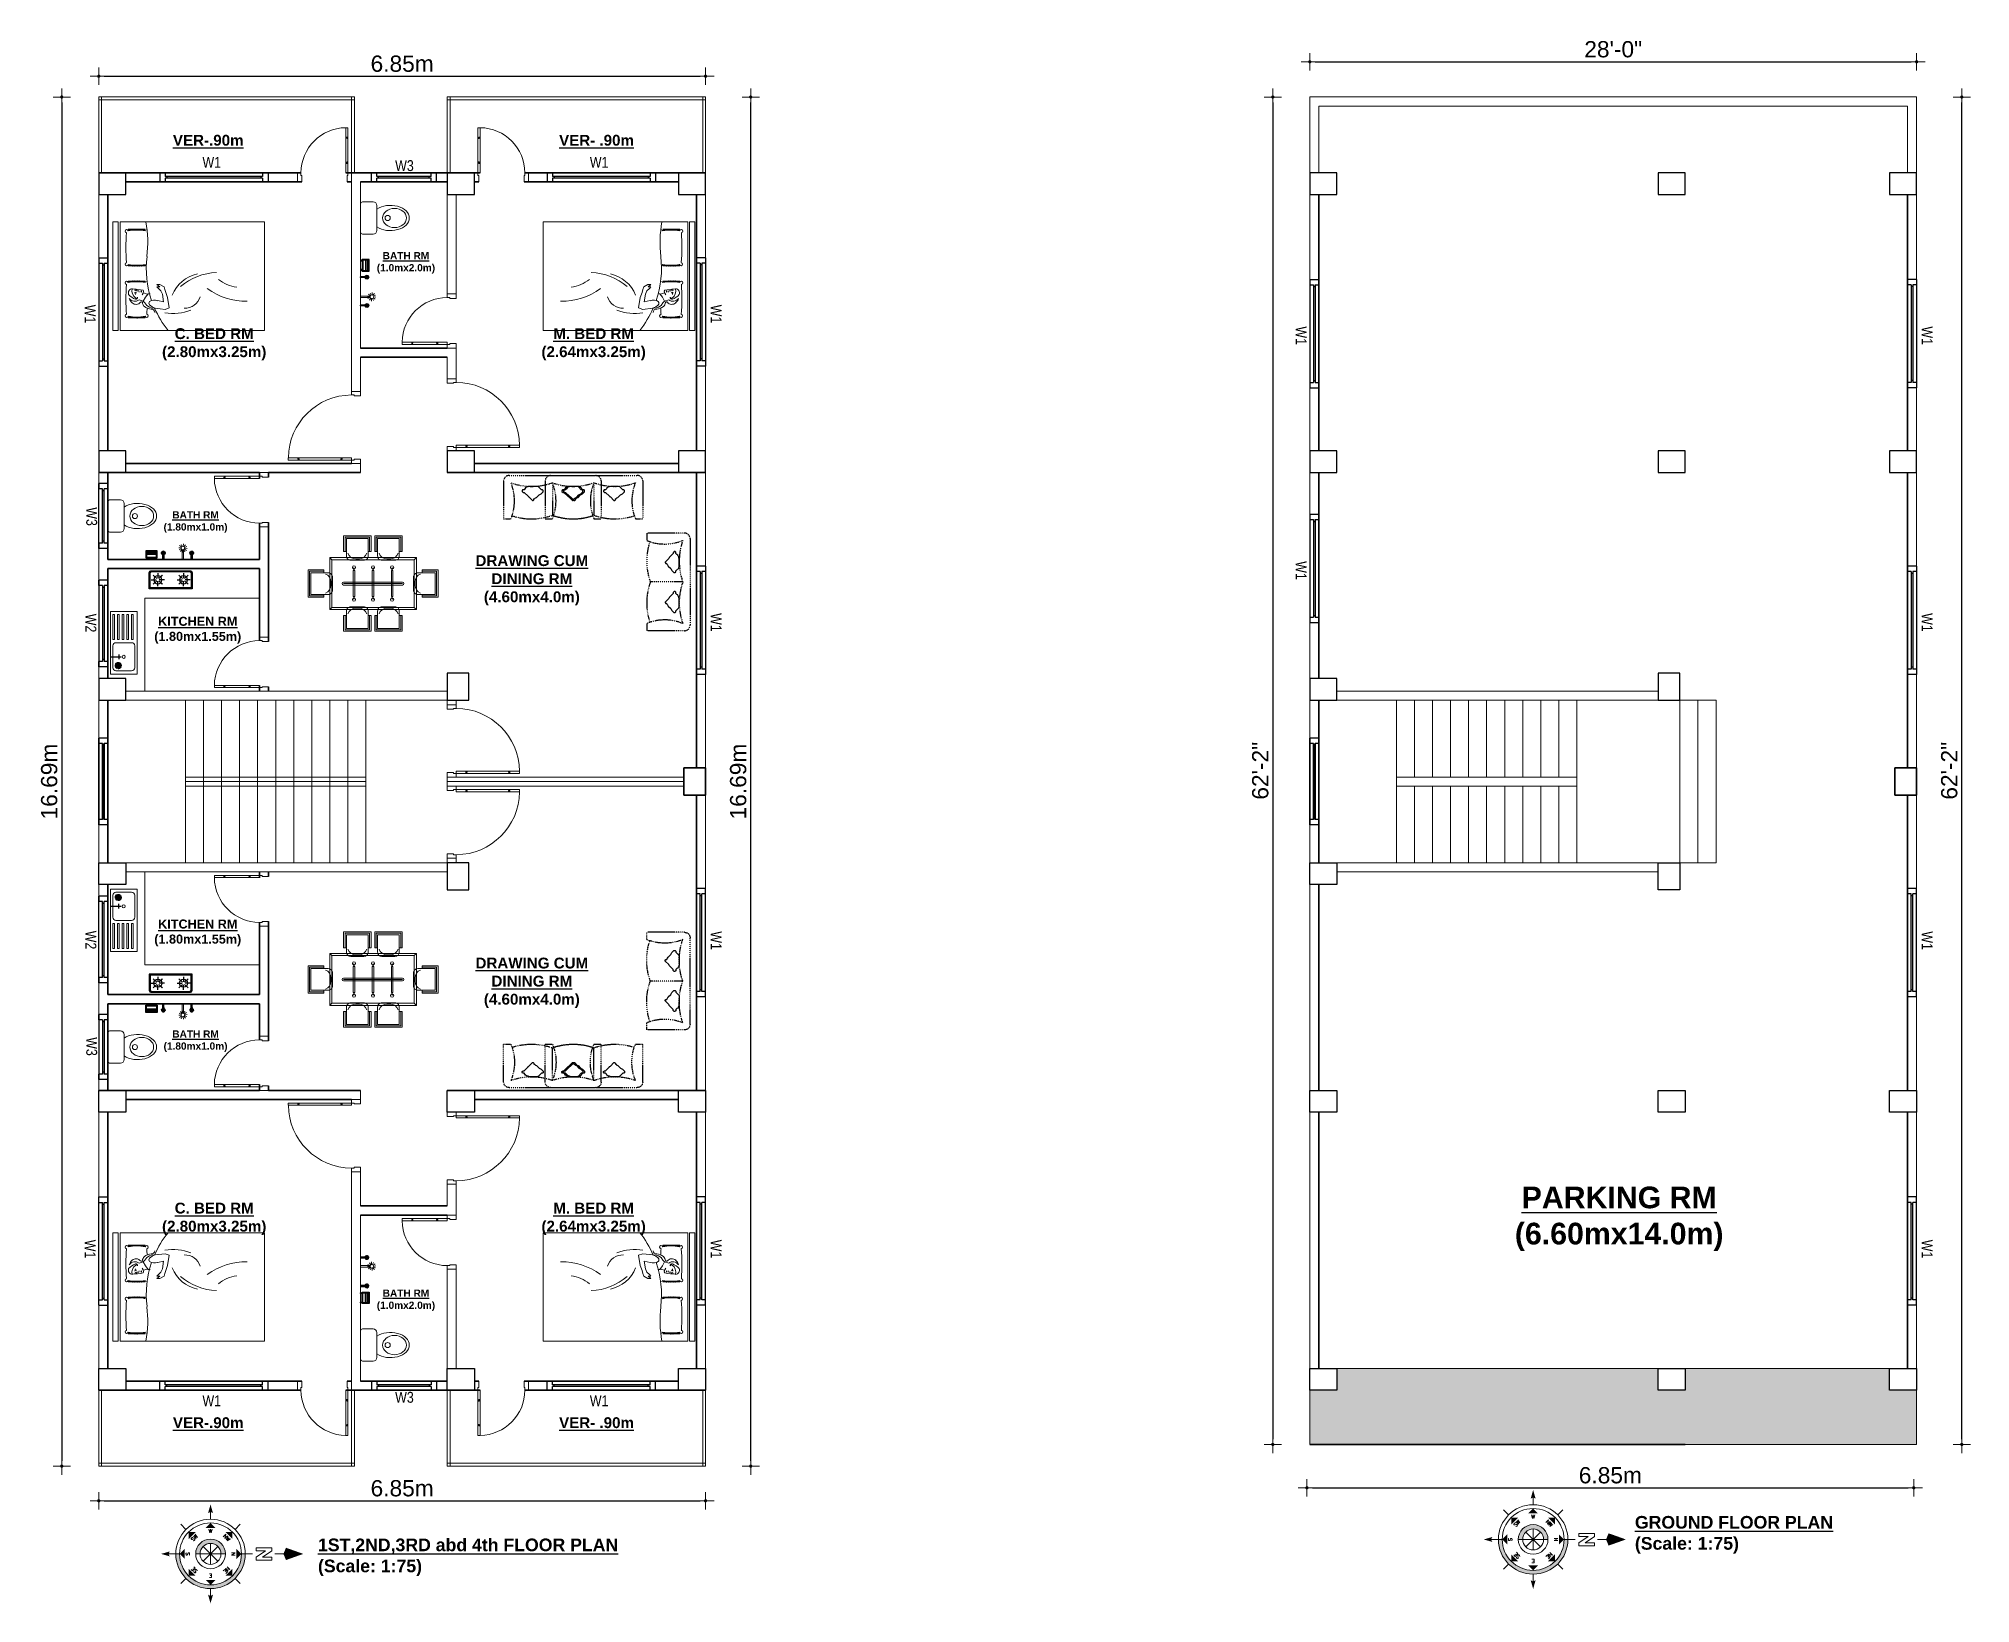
# Model space of a CAD drawing. Header units: inches. Extents: x -100787 to 3653, y -96809 to -8632.
# Drawn here: x -73735 to -72665, y -92395 to -91529 of the extents above; entities that cross this region are included whole.
import ezdxf
from ezdxf.enums import TextEntityAlignment as Align

# ---------------------------------------------------------------- set-up
doc = ezdxf.new("R2010")
doc.units = ezdxf.units.IN
doc.header["$MEASUREMENT"] = 0
doc.header["$PDMODE"] = 99
doc.linetypes.add('DASHDOT', pattern=[1, 0.5, -0.25, 0, -0.25])
doc.linetypes.add('DASHED', pattern=[0.75, 0.5, -0.25])
for name, color, linetype, lineweight in [('1-FOUNDATION DIM', 31, 'Continuous', 5), ('boundary line', 84, 'DASHDOT', 30), ('DIM', 7, 'Continuous', 15), ('door', 132, 'Continuous', 15), ('ELE.POWER', 10, 'Continuous', 20), ('fur', 70, 'Continuous', 5), ('FURNITUR', 32, 'Continuous', 13), ('Furniture Gr.Fl.', 6, 'Continuous', 5), ('ILLUSTR-FURNITURE', 34, 'Continuous', 15), ('Pipe', 172, 'Continuous', 0), ('R0D', 1, 'Continuous', 35), ('SB', 5, 'Continuous', 13), ('T-FIX', 30, 'Continuous', 20), ('VER', 2, 'Continuous', 20)]:
    doc.layers.add(name, color=color, linetype=linetype, lineweight=lineweight)
for name, color, linetype in [('Brick wall', 3, 'Continuous'), ('FICTURE', 70, 'Continuous'), ('FIXTURE', 150, 'Continuous'), ('Hatch', 3, 'Continuous'), ('RCC', 6, 'Continuous'), ('Rod', 1, 'Continuous'), ('TEX', 7, 'Continuous'), ('WINDOOR', 7, 'Continuous')]:
    doc.layers.add(name, color=color, linetype=linetype)
doc.styles.add('ARIAL', font='arial.ttf')
doc.styles.add('ROMANS', font='romans')
doc.styles.get("Standard").update_dxf_attribs({"font": 'ARIALN.TTF'})
doc.dimstyles.new('3-8', dxfattribs={"dimscale": 1.5, "dimtxt": 6, "dimasz": 2, "dimexe": 0.18, "dimexo": 6, "dimgap": 0, "dimtad": 0, "dimdec": 0, "dimzin": 3, "dimdsep": 46, "dimlunit": 3, "dimtxsty": 'ARIAL', "dimblk": 'DD', "dimcen": 1, "dimse1": 1, "dimse2": 1, "dimclrd": 256, "dimclrt": 256, "dimadec": 0, "dimazin": 0, "dimtfac": 0.5, "dimtdec": 0, "dimtmove": 2, "dimatfit": 0, "dimfxl": 0.18, "dimtvp": 0.75, "dimfrac": 1, "dimtolj": 1, "dimtzin": 0, "dimarcsym": 0})

msp = doc.modelspace()

# ---------------------------------------------------------------- texts
at = {"layer": 'TEX', "char_height": 6, "width": 86.6093, "attachment_point": 5}
for s, insert, rotation in [('{\\fArial|b1|i0|c0|p34;\\LVER-.90m}', (-73640.77, -91584.89), 0.025), ('{\\fArial|b1|i0|c0|p34;\\LVER- .90m}', (-73425.77, -91584.89), 0.025), ('{\\fArial|b1|i0|c0|p34;\\LVER-.90m}', (-73640.77, -92294.89), 359.975), ('{\\fArial|b1|i0|c0|p34;\\LVER- .90m}', (-73425.77, -92294.89), 359.975)]:
    msp.add_mtext(s, dxfattribs=dict(at, insert=insert, rotation=rotation))
at = {"layer": 'TEX', "linetype": 'ByBlock', "char_height": 6, "width": 18.7715}
for s, insert, attachment_point in [('{\\fArial Narrow|b0|i0|c0|p34;W1}', (-73633.66, -91594.03), 3), ('W3', (-73526.97, -91595.88), 3), ('{\\fArial Narrow|b0|i0|c0|p34;W1}', (-73419.16, -91594.03), 3), ('{\\fArial Narrow|b0|i0|c0|p34;W1}', (-73633.66, -92285.73), 9), ('W3', (-73526.97, -92283.88), 9), ('{\\fArial Narrow|b0|i0|c0|p34;W1}', (-73419.16, -92285.73), 9)]:
    msp.add_mtext(s, dxfattribs=dict(at, insert=insert, attachment_point=attachment_point))
at = {"layer": 'TEX'}
for s, insert, char_height, width, attachment_point in [('{\\fArial|b1|i0|c0|p34;\\LBATH RM\\P\\l(1.0mx2.0m)}', (-73531.29, -91652.68), 4, 86.6093, 5), ('{\\fArial|b1|i0|c0|p34;\\LC. BED RM \\P\\l(2.80mx3.25m)}', (-73637.47, -91697.82), 6, 86.6093, 5), ('{\\fArial|b1|i0|c0|p34;\\LM. BED RM \\P\\l(2.64mx3.25m)}', (-73427.37, -91697.82), 6, 86.6093, 5), ('{\\fArial|b1|i0|c0|p34;\\LBATH RM\\P\\l(1.80mx1.0m)}', (-73647.79, -91796.18), 4, 86.6093, 5), ('{\\fArial|b1|i0|c0|p34;\\LDRAWING CUM\\PDINING RM\\P\\l(4.60mx4.0m)}', (-73461.58, -91828.49), 6, 106.6639, 5), ('{\\fArial|b1|i0|c0|p34;\\LKITCHEN RM\\P\\l(1.80mx1.55m)}', (-73646.57, -91856.09), 5, 86.6093, 5), ('{\\fArial|b1|i0|c0|p34;\\LKITCHEN RM\\P\\l(1.80mx1.55m)}', (-73646.57, -92023.69), 5, 86.6093, 5), ('{\\fArial|b1|i0|c0|p34;\\LDRAWING CUM\\PDINING RM\\P\\l(4.60mx4.0m)}', (-73461.58, -92051.29), 6, 106.6639, 5), ('{\\fArial|b1|i0|c0|p34;\\LBATH RM\\P\\l(1.80mx1.0m)}', (-73647.79, -92083.6), 4, 86.6093, 5), ('{\\fArial|b1|i0|c0|p34;\\LPARKING RM \\P\\l(6.60mx14.0m)}', (-72859.5, -92181.96), 12, 143.3227, 5), ('{\\fArial|b1|i0|c0|p34;\\LC. BED RM \\P\\l(2.80mx3.25m)}', (-73637.47, -92181.96), 6, 86.6093, 5), ('{\\fArial|b1|i0|c0|p34;\\LM. BED RM \\P\\l(2.64mx3.25m)}', (-73427.37, -92181.96), 6, 86.6093, 5), ('{\\fArial|b1|i0|c0|p34;\\LBATH RM\\P\\l(1.0mx2.0m)}', (-73531.29, -92227.1), 4, 86.6093, 5), ('{\\fArial Rounded MT Bold|b0|i0|c0|p34;\\LGROUND FLOOR PLAN\\P\\l(Scale: 1:75)}', (-72850.8, -92346.5), 7, 256.473, 1), ('{\\fArial Rounded MT Bold|b0|i0|c0|p34;\\L1ST,2ND,3RD abd 4th FLOOR PLAN\\P\\l(Scale: 1:75)}', (-73580, -92359), 7, 256.473, 1)]:
    msp.add_mtext(s, dxfattribs=dict(at, insert=insert, char_height=char_height, width=width, attachment_point=attachment_point))
at = {"layer": 'TEX', "linetype": 'ByBlock', "char_height": 6, "width": 18.7715, "rotation": 270}
for s, insert, attachment_point in [('{\\fArial Narrow|b0|i0|c0|p34;W1}', (-73709.14, -91675.89), 7), ('{\\fArial Narrow|b0|i0|c0|p34;W1}', (-73356.53, -91675.89), 1), ('{\\fArial Narrow|b0|i0|c0|p34;W1}', (-73038.6, -91687.89), 7), ('{\\fArial Narrow|b0|i0|c0|p34;W1}', (-72685.99, -91687.89), 1), ('W3', (-73708.38, -91798.34), 9), ('{\\fArial Narrow|b0|i0|c0|p34;W1}', (-73038.6, -91817.89), 7), ('W2', (-73702.75, -91846.99), 1), ('{\\fArial Narrow|b0|i0|c0|p34;W1}', (-73356.53, -91846.64), 1), ('{\\fArial Narrow|b0|i0|c0|p34;W1}', (-72685.99, -91846.64), 1), ('W2', (-73702.75, -92032.78), 3), ('{\\fArial Narrow|b0|i0|c0|p34;W1}', (-73356.53, -92033.12), 3), ('{\\fArial Narrow|b0|i0|c0|p34;W1}', (-72685.99, -92033.12), 3), ('W3', (-73708.38, -92081.43), 7), ('{\\fArial Narrow|b0|i0|c0|p34;W1}', (-73709.14, -92203.87), 9), ('{\\fArial Narrow|b0|i0|c0|p34;W1}', (-73356.53, -92203.87), 3), ('{\\fArial Narrow|b0|i0|c0|p34;W1}', (-72685.99, -92203.87), 3)]:
    msp.add_mtext(s, dxfattribs=dict(at, insert=insert, attachment_point=attachment_point))

# ---------------------------------------------------------------- blocks, each defined once
blk = doc.blocks.new('A$C154754DE')
at = {"layer": 'RCC'}
for p, q in [((0, 12), (15, 12)), ((0, 0), (0, 12)), ((15, 12), (15, 0)), ((15, 0), (0, 0))]:
    blk.add_line(p, q, dxfattribs=at)
blk = doc.blocks.new("Windoo 4'")
at = {"layer": 'WINDOOR'}
for p, q in [((24, 5), (-24, 5)), ((-24, 5), (-24, 0)), ((24, 0), (-24, 0)), ((-24, 0), (-21, 0)), ((-21, 5), (-21, 3)), ((21, 3), (-21, 3)), ((21, 2), (-21, 2)), ((-21, 2), (-21, 0)), ((-20, 3), (-20, 2)), ((20, 3), (20, 2)), ((24, 5), (21, 5)), ((21, 5), (21, 3)), ((21, 2), (21, 0)), ((21, 0), (24, 0)), ((24, 5), (24, 0))]:
    blk.add_line(p, q, dxfattribs=at)
blk = doc.blocks.new('D40')
at = {"layer": 'door'}
for p, q in [((2, 5), (2, 40)), ((3.2, 40), (2, 40)), ((2.4, 34), (2, 34)), ((2.4, 34), (2.4, 34.7)), ((2.9, 34.7), (2.4, 34.7)), ((2.9, 34), (2.9, 34.7)), ((3.2, 34), (2.9, 34)), ((3.2, 5), (3.2, 40)), ((2, 11), (2.4, 11)), ((2.4, 10.2), (2.4, 11)), ((2.9, 10.2), (2.9, 11)), ((2.9, 11), (3.2, 11)), ((0, 0), (0, 5)), ((0, 5), (2, 5)), ((2.5, 0), (0, 0)), ((2, 5), (2, 3.5)), ((2, 5), (3.2, 5)), ((2, 3.5), (2.5, 3.5)), ((2.4, 10.2), (2.9, 10.2)), ((2.5, 3.5), (2.5, 0)), ((38, 3.5), (37.5, 3.5)), ((37.5, 3.5), (37.5, 0)), ((37.5, 0), (40, 0)), ((40, 5), (38, 5)), ((38, 5), (38, 3.5)), ((40, 0), (40, 5))]:
    blk.add_line(p, q, dxfattribs=at)
blk.add_arc((2.9, 4.9), 35.1, 0.2318, 89.393, dxfattribs=at)
blk = doc.blocks.new('D30')
at = {"layer": 'door'}
for p, q in [((2, 5), (2, 30)), ((3.2, 30), (2, 30)), ((2.4, 24), (2, 24)), ((2.4, 24), (2.4, 24.7)), ((2.9, 24.7), (2.4, 24.7)), ((2.9, 24), (2.9, 24.7)), ((3.2, 24), (2.9, 24)), ((3.2, 5), (3.2, 30)), ((2, 11), (2.4, 11)), ((2.4, 10.2), (2.4, 11)), ((2.9, 10.2), (2.9, 11)), ((2.9, 11), (3.2, 11)), ((0, 0), (0, 5)), ((0, 5), (2, 5)), ((2.5, 0), (0, 0)), ((2, 5), (2, 3.5)), ((2, 5), (3.2, 5)), ((2, 3.5), (2.5, 3.5)), ((2.4, 10.2), (2.9, 10.2)), ((2.5, 3.5), (2.5, 0)), ((28, 3.5), (27.5, 3.5)), ((27.5, 3.5), (27.5, 0)), ((27.5, 0), (30, 0)), ((30, 5), (28, 5)), ((28, 5), (28, 3.5)), ((30, 0), (30, 5))]:
    blk.add_line(p, q, dxfattribs=at)
blk.add_arc((2.9, 4.9), 25.1, 0.3204, 89.1727, dxfattribs=at)
blk = doc.blocks.new('W-1')
at = {"layer": 'WINDOOR'}
for p, q in [((-60, 0), (-60, -5)), ((-60, 0), (-57, 0)), ((-60, 0), (0, 0)), ((-57, 0), (-57, -2)), ((-3, 0), (-3, -2)), ((0, 0), (0, -5)), ((-57, -5), (-60, -5)), ((-60, -5), (0, -5)), ((-57, -2), (-3, -2)), ((-57, -3), (-57, -5)), ((-57, -3), (-3, -3)), ((-56, -2), (-56, -3)), ((-4, -2), (-4, -3)), ((-3, -3), (-3, -5)), ((0, -5), (-3, -5))]:
    blk.add_line(p, q, dxfattribs=at)
blk = doc.blocks.new('W-3FT')
at = {"layer": 'WINDOOR'}
for p, q in [((-36, 0), (-36, -5)), ((-36, 0), (-33, 0)), ((-36, 0), (0, 0)), ((-33, 0), (-33, -2)), ((-3, 0), (-3, -2)), ((0, 0), (0, -5)), ((-33, -5), (-36, -5)), ((-36, -5), (0, -5)), ((-33, -2), (-3, -2)), ((-33, -3), (-33, -5)), ((-33, -3), (-3, -3)), ((-32, -2), (-32, -3)), ((-4, -2), (-4, -3)), ((-3, -3), (-3, -5)), ((0, -5), (-3, -5))]:
    blk.add_line(p, q, dxfattribs=at)
blk = doc.blocks.new('BURNER')
at = {"layer": 'FICTURE'}
for p, q in [((-25, 9.5), (-25, 0)), ((-25, 0), (0, 0)), ((-24.5, 9), (-24.5, 0.5)), ((-24.5, 0.5), (-0.5, 0.5)), ((-1, 10.5), (-24, 10.5)), ((-23.8, 5.2), (-20.9, 5.2)), ((-1.5, 10), (-23.5, 10)), ((-22.7, 7.9), (-20.6, 5.9)), ((-22.7, 2.6), (-20.6, 4.6)), ((-20, 9), (-20, 6.1)), ((-20, 1.5), (-20, 4.4)), ((-17.3, 7.9), (-19.4, 5.9)), ((-17.3, 2.6), (-19.4, 4.6)), ((-16.2, 5.2), (-19.1, 5.2)), ((-8.8, 5.2), (-5.9, 5.2)), ((-8.7, 5.2), (-5.8, 5.2)), ((-7.7, 7.9), (-5.6, 5.9)), ((-7.7, 2.6), (-5.6, 4.6)), ((-7.6, 7.9), (-5.6, 5.9)), ((-7.6, 2.6), (-5.6, 4.6)), ((-5, 9), (-5, 6.1)), ((-5, 9), (-5, 6.1)), ((-5, 1.5), (-5, 4.4)), ((-5, 1.5), (-5, 4.4)), ((-2.3, 7.9), (-4.4, 5.9)), ((-2.3, 7.9), (-4.4, 5.9)), ((-2.3, 2.6), (-4.4, 4.6)), ((-2.3, 2.6), (-4.4, 4.6)), ((-1.2, 5.2), (-4.1, 5.2)), ((-0.5, 0.5), (-0.5, 9)), ((0, 0), (0, 9.5))]:
    blk.add_line(p, q, dxfattribs=at)
for centre in [(-20, 5.2), (-5, 5.2), (-5, 5.2)]:
    blk.add_circle(centre, 2.36, dxfattribs=at)
for centre, start, end in [((-24, 9.5), 90, 180), ((-23.5, 9), 90, 180), ((-1.5, 9), 0, 90), ((-1, 9.5), 0, 90)]:
    blk.add_arc(centre, 1, start, end, dxfattribs=at)
blk = doc.blocks.new('A$C1B9D5D5F')
at = {"layer": 'Hatch', "linetype": 'DASHED'}
h = blk.add_hatch(dxfattribs=at)
h.set_pattern_fill('ANSI31', color=256, scale=5, style=0)
h.set_pattern_definition([(315, (-153.9716, 593.88254), (-0.44194174, -0.44194174), [])])
h.paths.add_polyline_path([(32.6, 12, 1), (36.6, 12, 1)])
at = {"layer": 'fur', "linetype": 'Continuous'}
for p, q in [((0, 17), (40, 17)), ((0, 0), (0, 17)), ((2, 15.5), (18, 15.5)), ((2, 15.5), (2, 14.5)), ((2, 14.5), (18, 14.5)), ((2, 12.5), (18, 12.5)), ((2, 12.5), (2, 11.5)), ((18, 15.5), (18, 14.5)), ((18, 12.5), (18, 11.5)), ((20, 13.5), (20, 3.5)), ((22, 15.5), (36, 15.5)), ((38, 13.5), (38, 3.5)), ((40, 17), (40, 0)), ((40, 0), (0, 0)), ((2, 11.5), (18, 11.5)), ((2, 9.5), (18, 9.5)), ((2, 8.5), (2, 9.5)), ((2, 8.5), (18, 8.5)), ((2, 6.5), (18, 6.5)), ((2, 5.5), (2, 6.5)), ((2, 5.5), (18, 5.5)), ((2, 3.5), (18, 3.5)), ((2, 2.5), (2, 3.5)), ((2, 2.5), (18, 2.5)), ((18, 9.5), (18, 8.5)), ((18, 6.5), (18, 5.5)), ((18, 3.5), (18, 2.5)), ((22, 1.5), (36, 1.5))]:
    blk.add_line(p, q, dxfattribs=at)
blk.add_circle((29, 8.5), 1, dxfattribs=at)
for centre, start, end in [((22, 13.5), 90, 180), ((36, 13.5), 0, 90), ((22, 3.5), 180, 270), ((36, 3.5), 270, 0)]:
    blk.add_arc(centre, 2, start, end, dxfattribs=at)
at = {"layer": 'Pipe', "linetype": 'DASHED'}
blk.add_circle((34.6, 12), 2, dxfattribs=at)
at = {"layer": 'Rod', "linetype": 'Continuous'}
for p, q in [((29, 17), (29, 10.2)), ((27.5, 11.7), (30.5, 11.7))]:
    blk.add_line(p, q, dxfattribs=at)
blk = doc.blocks.new('COMODE')
at = {"linetype": 'Continuous', "lineweight": 15}
for p, q in [((-8.9, 1), (-8.9, 7)), ((-7.9, 0), (7.9, 0)), ((-6.9, 9), (6.9, 9)), ((8.9, 1), (8.9, 7))]:
    blk.add_line(p, q, dxfattribs=at)
blk.add_circle((0, 15), 1.41, dxfattribs=at)
for centre, radius, start, end in [((-6.9, 7), 2, 90, 180), ((-7.9, 1), 1, 180, 270), ((6.9, 7), 2, 0, 90), ((7.9, 1), 1, 270, 0)]:
    blk.add_arc(centre, radius, start, end, dxfattribs=at)
at = {"linetype": 'Continuous', "lineweight": 15, "extrusion": (0, 0, -1)}
blk.add_ellipse((0, 16.5), major_axis=(0, 10.5), ratio=0.664933, start_param=3.923136, end_param=8.643235, dxfattribs=at)
blk.add_ellipse((0, 18.8), major_axis=(0, 6.57), ratio=0.809373, dxfattribs=at)
blk = doc.blocks.new('A$C1BE005BA')
at = {"layer": 'T-FIX'}
for p, q in [((0, 3.4), (1.7, 3.2)), ((1.7, 3.2), (0, 3.4)), ((0.3, 1.8), (1.8, 2.5)), ((2, 3.9), (0.6, 4.9)), ((2.2, 1.9), (1.2, 0.6)), ((2.5, 4.3), (1.8, 5.9)), ((2.8, 0), (2.9, 1.7)), ((2.9, 1.7), (2.8, 0)), ((3.4, 6.2), (3.2, 4.4)), ((3.2, 4.4), (3.4, 6.2)), ((4.4, 0.3), (3.6, 1.8)), ((4.9, 5.6), (3.8, 4.1)), ((5.6, 1.2), (4.1, 2.3)), ((4.2, 3.6), (5.9, 4.4)), ((4.3, 3.5), (11.4, 3.5)), ((4.3, 2.5), (11.4, 2.5)), ((6.2, 2.8), (4.4, 3)), ((4.4, 3), (6.2, 2.8))]:
    blk.add_line(p, q, dxfattribs=at)
blk.add_circle((3, 3), 1.34, dxfattribs=at)
blk = doc.blocks.new('*U268')
at = {"color": 0}
mesh = blk.add_polyface(dxfattribs=at)
corners = [(1.4, 6.5), (-1, 8.9), (-1.9, 5.6), (-1.9, 5.6), (0, 5.1), (1.4, 6.5), (-1.9, 5.6), (-1, 5.1), (0, 5.1), (-1, 8.9), (-2.4, 7.5), (-1.9, 5.6), (1.4, 6.5), (0.9, 8.4), (-1, 8.9), (0, 5.1), (0.9, 5.6), (1.4, 6.5), (-1, 5.1), (0, 0), (0, 5.1), (-1, 5.1), (-1, 0), (0, 0), (-2.4, 7.5), (-2.4, 6.5), (-1.9, 5.6), (-1, 8.9), (-1.9, 8.4), (-2.4, 7.5), (0.9, 8.4), (0, 8.9), (-1, 8.9), (1.4, 6.5), (1.4, 7.5), (0.9, 8.4)]
mesh.append_faces([[corners[k] for k in face] for face in [(0, 1, 2), (3, 4, 5), (9, 10, 11), (12, 13, 14)]], dxfattribs={"vtx0": -1, "vtx1": -1, "vtx2": -1, "color": 0})
mesh.append_faces([[corners[k] for k in face] for face in [(18, 19, 20)]], dxfattribs={"vtx0": -1, "vtx2": -1, "color": 0})
mesh.append_faces([[corners[k] for k in face] for face in [(6, 7, 8)]], dxfattribs={"vtx1": -1, "vtx2": -1, "color": 0})
mesh.append_faces([[corners[k] for k in face] for face in [(15, 16, 17), (21, 22, 23), (24, 25, 26), (27, 28, 29), (30, 31, 32), (33, 34, 35)]], dxfattribs={"vtx2": -1, "color": 0})
blk = doc.blocks.new('Tap')
at = {"layer": 'FIXTURE', "elevation": 0.25}
for points in [[(-0.25, 3.5), (-0.25, 0)], [(0.25, 3.5), (0.25, 0)]]:
    blk.add_lwpolyline(points, dxfattribs=at)
at = {"layer": 'FIXTURE'}
for radius, start, end in [(1, 284.47751, 255.52249), (0.25, 0, 180)]:
    blk.add_arc((0, 3.5, 0.25), radius, start, end, dxfattribs=at)
at = {"layer": 'FIXTURE', "xscale": 0.5, "yscale": 0.5, "zscale": 0.5}
blk.add_blockref('*U268', (0.25, 0), dxfattribs=at)
blk = doc.blocks.new('PaperHolder')
at = {"layer": 'FIXTURE'}
for p, q in [((-5.6, 4.4), (0, 4.4)), ((-5.6, 3.6), (0, 3.6)), ((-5.6, 2.8), (0, 2.8))]:
    blk.add_line(p, q, dxfattribs=at)
for points in [[(0.4, 4.8), (-6, 4.8), (-6, 0.8), (0.4, 0.8)], [(0, 4.4), (-5.6, 4.4), (-5.6, 1.2), (0, 1.2)], [(-5.2, 0.8), (-5.6, 0.8), (-5.6, 0), (-5.2, 0)], [(0, 0.8), (-0.4, 0.8), (-0.4, 0), (0, 0)]]:
    blk.add_lwpolyline(points, close=True, dxfattribs=at)
blk = doc.blocks.new('FURN_GEN_039')
at = {"layer": 'FURNITUR'}
for p, q in [((-12787.9, 14960.1), (-12787.7, 14958.9)), ((-12787.7, 14958.9), (-12787.7, 14958.1)), ((-12787.7, 14958.1), (-12787.6, 14957.3)), ((-12787.6, 14957.9), (-12787.1, 14957.9)), ((-12787.6, 14957.3), (-12787.4, 14955.6)), ((-12787.4, 14958.8), (-12786.8, 14958.4)), ((-12787.4, 14955.6), (-12787.1, 14954.2)), ((-12787.1, 14957.9), (-12787, 14958)), ((-12787.1, 14954.2), (-12786.5, 14953.9)), ((-12786.7, 14957.6), (-12786.7, 14956.5)), ((-12786.7, 14956.5), (-12786, 14956.3)), ((-12786.5, 14955.5), (-12786.7, 14955.1)), ((-12786.7, 14955.1), (-12786, 14955.1)), ((-12786, 14955.1), (-12786.5, 14955.5)), ((-12786.5, 14953.9), (-12785.5, 14954.2)), ((-12786.1, 14958.7), (-12784.8, 14958.4)), ((-12786, 14957.9), (-12785.8, 14958.2)), ((-12785.8, 14958.2), (-12785.4, 14958.1)), ((-12785.6, 14954), (-12785, 14951.9)), ((-12785.5, 14954.2), (-12784.5, 14954.7)), ((-12783.3, 14952.9), (-12781.1, 14954.1)), ((-12781.7, 14956.4), (-12781.1, 14954.1)), ((-12781.1, 14954.1), (-12780.1, 14953.2)), ((-12790.3, 14944.9), (-12790.3, 14946.5)), ((-12790.3, 14946.5), (-12788.9, 14945)), ((-12789, 14942.6), (-12790.3, 14944.9)), ((-12788.9, 14945), (-12789, 14946.5)), ((-12789, 14946.5), (-12788, 14945.7)), ((-12788, 14945.7), (-12786.7, 14944.3)), ((-12786.7, 14944.3), (-12784.9, 14943.5)), ((-12785.2, 14951.4), (-12783.3, 14952.9)), ((-12785.2, 14950.3), (-12785.2, 14951.4)), ((-12784.9, 14943.5), (-12780.7, 14942.8)), ((-12780.7, 14942.8), (-12781.4, 14946.1)), ((-12780.1, 14953.2), (-12778.7, 14952.2)), ((-12778.7, 14952.2), (-12777.7, 14950.7)), ((-12777.7, 14950.7), (-12777.3, 14949.7)), ((-12777.3, 14949.7), (-12776.9, 14946.2)), ((-12777.1, 14947.5), (-12776.5, 14942)), ((-12787.5, 14942.1), (-12789, 14942.6)), ((-12785.8, 14941.6), (-12787.5, 14942.1)), ((-12783.1, 14940.6), (-12785.8, 14941.6)), ((-12777.4, 14939.7), (-12783.1, 14940.6)), ((-12776.5, 14942), (-12777.4, 14939.7))]:
    blk.add_line(p, q, dxfattribs=at)
for centre, radius, start, end in [((-12820.7, 14961.2), 1.19, 66.6766, 106.6193), ((-12820.7, 14961.1), 1.19, 66.6766, 106.6193), ((-12820.7, 14961.1), 1.19, 66.6766, 106.6193), ((-12820.7, 14961), 1.19, 66.6766, 106.6193), ((-12820.7, 14960.9), 1.19, 66.6766, 106.6193), ((-12820.7, 14960.9), 1.19, 66.6766, 106.6193), ((-12820.7, 14960.8), 1.19, 66.6766, 106.6193), ((-12820.7, 14960.8), 1.19, 66.6766, 106.6193), ((-12820.7, 14960.7), 1.19, 66.6766, 106.6193), ((-12820.7, 14960.7), 1.19, 66.6766, 106.6193), ((-12820.7, 14960.6), 1.19, 66.6766, 106.6193), ((-12820.7, 14960.5), 1.19, 66.6766, 106.6193), ((-12820.7, 14960.5), 1.19, 66.6766, 106.6193), ((-12820.7, 14960.4), 1.19, 66.6766, 106.6193), ((-12820.7, 14960.3), 1.19, 66.6766, 106.6193), ((-12820.7, 14960.3), 1.19, 66.6766, 106.6193), ((-12820.7, 14960.2), 1.19, 67.3935, 106.6193), ((-12820.7, 14960.2), 1.19, 67.0398, 106.6193), ((-12820.7, 14960.1), 1.19, 68.388, 106.6193), ((-12820.7, 14960.1), 1.19, 68.0879, 106.6193), ((-12820.7, 14960.1), 1.19, 67.8399, 106.6193), ((-12820.7, 14960), 1.19, 68.9518, 106.6193), ((-12820.7, 14960), 1.19, 68.658, 106.6193), ((-12820.7, 14959.9), 1.19, 69.7772, 106.6193), ((-12820.7, 14959.9), 1.19, 69.2782, 106.6193), ((-12820.7, 14959.8), 1.19, 70.4728, 106.6193), ((-12820.7, 14959.8), 1.19, 70.1276, 106.6193), ((-12820.7, 14959.7), 1.19, 71.0592, 106.6193), ((-12820.7, 14959.7), 1.19, 70.7905, 106.6193), ((-12820.7, 14959.6), 1.19, 71.7385, 106.6193), ((-12820.7, 14959.6), 1.19, 72.0383, 106.6193), ((-12820.7, 14959.7), 1.19, 71.4125, 106.6193), ((-12820.7, 14959.5), 1.19, 72.5419, 106.6193), ((-12820.7, 14959.4), 1.19, 73.123, 106.6193), ((-12820.7, 14959.4), 1.19, 72.8705, 106.6193), ((-12820.7, 14959.3), 1.19, 73.8315, 106.6193), ((-12820.7, 14959.3), 1.19, 73.4318, 106.6193), ((-12820.7, 14959.2), 1.19, 74.3813, 106.6193), ((-12820.7, 14959.2), 1.19, 74.1182, 106.6193), ((-12820.7, 14959.1), 1.19, 75.1622, 106.6193), ((-12820.7, 14959.1), 1.19, 74.8944, 106.6193), ((-12820.7, 14959.2), 1.19, 74.6033, 106.6193), ((-12820.7, 14959), 1.19, 75.4076, 106.6193), ((-12820.7, 14958.9), 1.19, 76.0849, 106.6193), ((-12820.7, 14958.9), 1.19, 75.8182, 106.6193), ((-12820.7, 14958.8), 1.19, 76.7506, 106.6193), ((-12820.7, 14958.8), 1.19, 76.538, 106.6193), ((-12820.7, 14958.9), 1.19, 76.2812, 106.6193), ((-12820.7, 14958.7), 1.19, 77.0728, 106.6193), ((-12820.7, 14958.6), 1.19, 77.5162, 106.6193), ((-12820.7, 14958.6), 1.19, 77.297, 106.6193), ((-12820.7, 14958.5), 1.19, 78.1037, 106.6193), ((-12820.7, 14958.6), 1.19, 77.7164, 106.6193), ((-12820.7, 14958.5), 1.19, 77.8845, 106.6193), ((-12820.7, 14958.4), 1.19, 78.4866, 106.6193), ((-12820.7, 14958.4), 1.19, 78.3041, 106.6193), ((-12820.7, 14958.3), 1.19, 78.7895, 106.6193), ((-12820.7, 14958.2), 1.19, 79.3118, 106.6193), ((-12820.7, 14958.2), 1.19, 79.1268, 106.6193), ((-12820.7, 14958.2), 1.19, 78.9844, 106.6193), ((-12820.7, 14958.1), 1.19, 79.6435, 106.6193), ((-12820.7, 14958.1), 1.19, 79.4801, 106.6193), ((-12820.7, 14958), 1.19, 79.9854, 106.6193), ((-12820.7, 14958), 1.19, 79.833, 106.6193), ((-12820.7, 14957.9), 1.19, 80.1659, 106.6193), ((-12820.7, 14957.8), 1.19, 80.5231, 106.6193), ((-12820.7, 14957.8), 1.19, 80.4526, 106.6193), ((-12820.7, 14957.9), 1.19, 80.3165, 106.6193), ((-12820.7, 14957.7), 1.19, 80.7751, 106.6193), ((-12820.7, 14957.7), 1.19, 80.6432, 106.6193), ((-12820.7, 14957.6), 1.19, 81.0512, 106.6193), ((-12820.7, 14957.6), 1.19, 80.9013, 106.6193), ((-12820.7, 14957.5), 1.19, 81.2462, 106.6193), ((-12820.7, 14957.4), 1.19, 81.4177, 106.6193), ((-12820.7, 14957.3), 1.19, 81.6367, 106.6193), ((-12820.7, 14957.3), 1.19, 81.5227, 106.6193), ((-12820.7, 14957.2), 1.19, 81.7121, 106.6193), ((-12820.7, 14957.2), 1.19, 81.7825, 106.6193), ((-12820.7, 14957.1), 1.19, 81.8928, 106.6193), ((-12820.7, 14957.1), 1.19, 81.8438, 106.6193), ((-12820.7, 14957), 1.19, 82.0483, 106.6193), ((-12820.7, 14957), 1.19, 82.0047, 106.6193), ((-12820.7, 14957.1), 1.19, 81.9533, 106.6193), ((-12820.7, 14956.9), 1.19, 82.1128, 106.6193), ((-12820.7, 14956.8), 1.19, 82.1719, 106.6193), ((-12820.7, 14956.8), 1.19, 82.1487, 106.6193), ((-12820.7, 14956.7), 1.19, 82.217, 106.6193), ((-12820.7, 14956.7), 1.19, 82.1978, 106.6193), ((-12820.7, 14956.6), 1.19, 82.2414, 106.6193), ((-12820.7, 14956.7), 1.19, 82.2311, 106.6193), ((-12820.7, 14956.5), 1.19, 82.2414, 106.6193), ((-12820.7, 14956.5), 1.19, 82.2445, 106.6193), ((-12820.7, 14956.4), 1.19, 82.2136, 106.6193), ((-12820.7, 14956.4), 1.19, 82.2325, 106.6193), ((-12820.7, 14956.3), 1.19, 82.1567, 106.6193), ((-12820.7, 14956.3), 1.19, 82.1839, 106.6193), ((-12820.7, 14956.2), 1.19, 82.0896, 106.6193), ((-12820.7, 14956.2), 1.19, 82.1244, 106.6193), ((-12820.7, 14956.1), 1.19, 82.0069, 106.6193), ((-12820.7, 14956.1), 1.19, 82.0564, 106.6193), ((-12820.7, 14956), 1.19, 81.9025, 106.6193), ((-12820.7, 14956), 1.19, 81.9553, 106.6193), ((-12820.7, 14955.9), 1.19, 81.7273, 106.6193), ((-12820.7, 14955.9), 1.19, 81.8017, 106.6193), ((-12820.7, 14955.8), 1.19, 81.5829, 106.6193), ((-12820.7, 14955.8), 1.19, 81.6676, 106.6193), ((-12820.7, 14955.7), 1.19, 81.4082, 106.6193), ((-12820.7, 14955.7), 1.19, 81.4981, 106.6193), ((-12820.7, 14955.6), 1.19, 81.1922, 106.6193), ((-12820.7, 14955.6), 1.19, 81.2935, 106.6193), ((-12820.7, 14955.5), 1.19, 80.9401, 106.6193), ((-12820.7, 14955.5), 1.19, 81.0607, 106.6193), ((-12820.7, 14955.4), 1.19, 80.6383, 106.6193), ((-12820.7, 14955.4), 1.19, 80.7562, 106.6193), ((-12820.7, 14955.4), 1.19, 80.8216, 106.6193), ((-12820.7, 14955.3), 1.19, 80.4978, 106.6193), ((-12820.7, 14955.3), 1.19, 80.3513, 106.6193), ((-12820.7, 14955.2), 1.19, 80.1597, 106.6193), ((-12820.7, 14955.1), 1.19, 79.8755, 106.6193), ((-12820.7, 14955), 1.19, 79.3802, 106.6193), ((-12820.7, 14955), 1.19, 79.5836, 106.6193), ((-12820.7, 14954.9), 1.19, 79.1319, 106.6193), ((-12820.7, 14954.8), 1.19, 78.5764, 106.6193), ((-12820.7, 14954.8), 1.19, 78.7583, 106.6193), ((-12820.7, 14954.9), 1.19, 78.9478, 106.6193), ((-12820.7, 14954.7), 1.19, 78.1978, 106.6193), ((-12820.7, 14954.7), 1.19, 78.4165, 106.6193), ((-12820.7, 14954.6), 1.19, 77.7848, 106.6193), ((-12820.7, 14954.6), 1.19, 77.9869, 106.6193), ((-12820.7, 14954.5), 1.19, 77.4268, 106.6193), ((-12820.7, 14954.4), 1.19, 76.7317, 106.6193), ((-12820.7, 14954.4), 1.19, 76.9903, 106.6193), ((-12820.7, 14954.5), 1.19, 77.1799, 106.6193), ((-12820.7, 14954.3), 1.19, 76.2283, 106.6193), ((-12820.7, 14954.3), 1.19, 76.483, 106.6193), ((-12820.7, 14954.2), 1.19, 75.6465, 106.6193), ((-12820.7, 14954.2), 1.19, 75.9147, 106.6193), ((-12820.7, 14954.1), 1.19, 75.0075, 106.6193), ((-12820.7, 14954.1), 1.19, 75.3086, 106.6193), ((-12820.7, 14954), 1.19, 74.562, 106.6193), ((-12820.7, 14954), 1.19, 74.7187, 106.6193), ((-12820.7, 14953.9), 1.19, 73.9579, 106.6193), ((-12820.7, 14953.9), 1.19, 74.2834, 106.6193), ((-12820.7, 14953.8), 1.19, 73.1979, 106.6193), ((-12820.7, 14953.8), 1.19, 73.6249, 106.6193), ((-12820.7, 14953.7), 1.19, 72.5795, 106.6193), ((-12820.7, 14953.6), 1.19, 71.9598, 106.6193), ((-12820.7, 14953.5), 1.19, 70.8993, 106.6193), ((-12820.7, 14953.5), 1.19, 71.4857, 106.6193), ((-12820.7, 14953.4), 1.19, 70.2502, 106.6193), ((-12820.7, 14953.3), 1.19, 69.2331, 106.6193), ((-12820.7, 14953.3), 1.19, 69.816, 106.6193), ((-12820.7, 14953.2), 1.19, 68.5247, 106.6193), ((-12820.7, 14953.1), 1.19, 67.7911, 106.6193), ((-12820.7, 14953), 1.19, 67.0312, 106.6193), ((-12820.7, 14952.9), 1.19, 66.6766, 106.6193), ((-12820.7, 14953), 1.19, 66.6766, 106.6193), ((-12820.7, 14952.8), 1.19, 66.6766, 106.6193), ((-12820.7, 14952.7), 1.19, 66.6766, 106.6193), ((-12820.7, 14952.6), 1.19, 66.6766, 106.6193), ((-12820.7, 14952.5), 1.19, 66.6766, 106.6193), ((-12820.7, 14952.4), 1.19, 66.6766, 106.6193), ((-12820.7, 14952.3), 1.19, 66.6766, 106.6193), ((-12819.8, 14963.3), 0.867, 4.8213, 258.2519), ((-12795.1, 14957.7), 25.3, 169.2326, 190.7674), ((-12819.9, 14963.1), 0.832, 251.1311, 261.285), ((-12819.9, 14963), 0.832, 251.1311, 260.153), ((-12819.9, 14962.9), 0.832, 251.1311, 259.3159), ((-12819.9, 14962.9), 0.832, 251.1311, 258.528), ((-12819.9, 14962.8), 0.832, 251.1311, 257.8326), ((-12819.9, 14962.8), 0.832, 251.1311, 257.1861), ((-12819.9, 14962.7), 0.832, 251.1311, 256.5076), ((-12819.9, 14962.6), 0.832, 251.1311, 255.8377), ((-12819.9, 14962.6), 0.832, 251.1311, 255.3311), ((-12819.9, 14962.6), 0.832, 251.1311, 254.9063), ((-12819.9, 14962.5), 0.832, 251.1311, 254.2946), ((-12819.9, 14962.4), 0.832, 251.1311, 252.6864), ((-12819.9, 14962.4), 0.832, 251.1311, 253.2787), ((-12819.9, 14962.3), 0.832, 251.1311, 252.3742), ((-12819.9, 14962.2), 0.832, 251.1311, 251.911), ((-12819.9, 14954.8), 0.832, 251.1311, 251.9165), ((-12819.9, 14954.7), 0.832, 251.1311, 252.8009), ((-12819.9, 14954.6), 0.832, 251.1311, 253.8894), ((-12819.9, 14954.5), 0.832, 251.1311, 254.9581), ((-12819.9, 14954.4), 0.832, 251.1311, 256.1379), ((-12811.1, 14864.5), 99.2, 84.9917, 94.5708), ((-12801.5, 14963.2), 0.867, 283.7421, 174.7412), ((-12822.3, 14957.7), 21.4, 347.4169, 12.5831), ((-12801.4, 14963.1), 0.832, 276.3687, 288.8689), ((-12801.4, 14963), 0.832, 276.3687, 288.8689), ((-12801.4, 14962.9), 0.832, 278.623, 288.8689), ((-12801.4, 14962.9), 0.832, 279.554, 288.8689), ((-12801.4, 14962.8), 0.832, 280.3748, 288.8689), ((-12801.4, 14962.8), 0.832, 281.1371, 288.8689), ((-12801.4, 14962.6), 0.832, 282.725, 288.8689), ((-12801.4, 14962.7), 0.832, 281.9364, 288.8689), ((-12801.4, 14962.6), 0.832, 283.8206, 288.8689), ((-12801.4, 14962.6), 0.832, 283.321, 288.8689), ((-12801.4, 14962.5), 0.832, 284.5397, 288.8689), ((-12801.4, 14962.4), 0.832, 286.4288, 288.8689), ((-12801.4, 14962.4), 0.832, 285.7332, 288.8689), ((-12801.4, 14962.3), 0.832, 287.6258, 288.8689), ((-12801.4, 14954.8), 0.832, 287.2422, 288.8689), ((-12801.4, 14954.7), 0.832, 286.1897, 288.8689), ((-12801.4, 14954.6), 0.832, 284.896, 288.8689), ((-12801.4, 14954.5), 0.832, 283.6277, 288.8689), ((-12801.4, 14954.4), 0.832, 282.2294, 288.8689), ((-12800.7, 14961.2), 1.19, 73.3807, 113.3234), ((-12800.7, 14961.1), 1.19, 73.3807, 113.3234), ((-12800.7, 14961.1), 1.19, 73.3807, 113.3234), ((-12800.7, 14961), 1.19, 73.3807, 113.3234), ((-12800.7, 14960.9), 1.19, 73.3807, 113.3234), ((-12800.7, 14960.9), 1.19, 73.3807, 113.3234), ((-12800.7, 14960.8), 1.19, 73.3807, 113.3234), ((-12800.7, 14960.8), 1.19, 73.3807, 113.3234), ((-12800.7, 14960.7), 1.19, 73.3807, 113.3234), ((-12800.7, 14960.7), 1.19, 73.3807, 113.3234), ((-12800.7, 14960.6), 1.19, 73.3807, 113.3234), ((-12800.7, 14960.5), 1.19, 73.3807, 113.3234), ((-12800.7, 14960.5), 1.19, 73.3807, 113.3234), ((-12800.7, 14960.4), 1.19, 73.3807, 113.3234), ((-12800.7, 14960.3), 1.19, 73.3807, 113.3234), ((-12800.7, 14960.3), 1.19, 73.3807, 113.3234), ((-12801.4, 14962.2), 0.832, 288.7745, 288.8689), ((-12801.4, 14962.2), 0.832, 288.089, 288.8689), ((-12800.7, 14960.2), 1.19, 73.3807, 112.6065), ((-12800.7, 14960.2), 1.19, 73.3807, 112.9602), ((-12800.7, 14960.1), 1.19, 73.3807, 111.612), ((-12800.7, 14960.1), 1.19, 73.3807, 111.9121), ((-12800.7, 14960.1), 1.19, 73.3807, 112.1601), ((-12800.7, 14960), 1.19, 73.3807, 111.0482), ((-12800.7, 14960), 1.19, 73.3807, 111.342), ((-12800.7, 14959.9), 1.19, 73.3807, 110.2228), ((-12800.7, 14959.9), 1.19, 73.3807, 110.7218), ((-12800.7, 14959.8), 1.19, 73.3807, 109.5272), ((-12800.7, 14959.8), 1.19, 73.3807, 109.8724), ((-12800.7, 14959.7), 1.19, 73.3807, 108.9408), ((-12800.7, 14959.7), 1.19, 73.3807, 109.2095), ((-12800.7, 14953.5), 1.19, 73.3807, 109.1007), ((-12800.7, 14953.4), 1.19, 73.3807, 109.7498), ((-12800.7, 14953.3), 1.19, 73.3807, 110.7669), ((-12800.7, 14953.3), 1.19, 73.3807, 110.184), ((-12800.7, 14953.2), 1.19, 73.3807, 111.4753), ((-12800.7, 14953.1), 1.19, 73.3807, 112.2089), ((-12800.7, 14953), 1.19, 73.3807, 112.9688), ((-12800.7, 14952.9), 1.19, 73.3807, 113.3234), ((-12800.7, 14953), 1.19, 73.3807, 113.3234), ((-12800.7, 14952.8), 1.19, 73.3807, 113.3234), ((-12801.4, 14954.8), 0.832, 288.3885, 288.8689), ((-12800.7, 14952.7), 1.19, 73.3807, 113.3234), ((-12800.7, 14952.6), 1.19, 73.3807, 113.3234), ((-12800.7, 14952.5), 1.19, 73.3807, 113.3234), ((-12800.7, 14952.4), 1.19, 73.3807, 113.3234), ((-12800.7, 14952.3), 1.19, 73.3807, 113.3234), ((-12800.7, 14959.6), 1.19, 73.3807, 108.2615), ((-12800.7, 14959.6), 1.19, 73.3807, 107.9617), ((-12800.7, 14959.7), 1.19, 73.3807, 108.5875), ((-12800.7, 14959.5), 1.19, 73.3807, 107.4581), ((-12800.7, 14959.4), 1.19, 73.3807, 106.877), ((-12800.7, 14959.4), 1.19, 73.3807, 107.1295), ((-12800.7, 14959.3), 1.19, 73.3807, 106.1685), ((-12800.7, 14959.3), 1.19, 73.3807, 106.5682), ((-12800.7, 14959.2), 1.19, 73.3807, 105.6187), ((-12800.7, 14959.2), 1.19, 73.3807, 105.8818), ((-12800.7, 14959.1), 1.19, 73.3807, 104.8378), ((-12800.7, 14959.1), 1.19, 73.3807, 105.1056), ((-12800.7, 14959.2), 1.19, 73.3807, 105.3967), ((-12800.7, 14959), 1.19, 73.3807, 104.5924), ((-12800.7, 14958.9), 1.19, 73.3807, 103.9151), ((-12800.7, 14958.9), 1.19, 73.3807, 104.1818), ((-12800.7, 14954.2), 1.19, 73.3807, 104.3535), ((-12800.7, 14954.2), 1.19, 73.3807, 104.0853), ((-12800.7, 14954.1), 1.19, 73.3807, 104.9925), ((-12800.7, 14954.1), 1.19, 73.3807, 104.6914), ((-12800.7, 14954), 1.19, 73.3807, 105.438), ((-12800.7, 14954), 1.19, 73.3807, 105.2813), ((-12800.7, 14953.9), 1.19, 73.3807, 106.0421), ((-12800.7, 14953.9), 1.19, 73.3807, 105.7166), ((-12800.7, 14953.8), 1.19, 73.3807, 106.8021), ((-12800.7, 14953.8), 1.19, 73.3807, 106.3751), ((-12800.7, 14953.7), 1.19, 73.3807, 107.4205), ((-12800.7, 14953.6), 1.19, 73.3807, 108.0402), ((-12800.7, 14953.5), 1.19, 73.3807, 108.5143), ((-12800.7, 14958.8), 1.19, 73.3807, 103.2494), ((-12800.7, 14958.8), 1.19, 73.3807, 103.462), ((-12800.7, 14958.9), 1.19, 73.3807, 103.7188), ((-12800.7, 14958.7), 1.19, 73.3807, 102.9272), ((-12800.7, 14958.6), 1.19, 73.3807, 102.4838), ((-12800.7, 14958.6), 1.19, 73.3807, 102.703), ((-12800.7, 14958.5), 1.19, 73.3807, 101.8963), ((-12800.7, 14958.6), 1.19, 73.3807, 102.2836), ((-12800.7, 14958.5), 1.19, 73.3807, 102.1155), ((-12800.7, 14958.4), 1.19, 73.3807, 101.5134), ((-12800.7, 14958.4), 1.19, 73.3807, 101.6959), ((-12800.7, 14958.3), 1.19, 73.3807, 101.2105), ((-12800.7, 14958.2), 1.19, 73.3807, 100.6882), ((-12800.7, 14958.2), 1.19, 73.3807, 100.8732), ((-12800.7, 14958.2), 1.19, 73.3807, 101.0156), ((-12800.7, 14958.1), 1.19, 73.3807, 100.3565), ((-12800.7, 14958.1), 1.19, 73.3807, 100.5199), ((-12800.7, 14958), 1.19, 73.3807, 100.0146), ((-12800.7, 14958), 1.19, 73.3807, 100.167), ((-12800.7, 14957.9), 1.19, 73.3807, 99.8341), ((-12800.7, 14957.8), 1.19, 73.3807, 99.4769), ((-12800.7, 14957.8), 1.19, 73.3807, 99.5474), ((-12800.7, 14957.9), 1.19, 73.3807, 99.6835), ((-12800.7, 14957.7), 1.19, 73.3807, 99.2249), ((-12800.7, 14957.7), 1.19, 73.3807, 99.3568), ((-12800.7, 14957.6), 1.19, 73.3807, 98.9488), ((-12800.7, 14957.6), 1.19, 73.3807, 99.0987), ((-12800.7, 14955.5), 1.19, 73.3807, 99.0599), ((-12800.7, 14955.5), 1.19, 73.3807, 98.9393), ((-12800.7, 14955.4), 1.19, 73.3807, 99.3617), ((-12800.7, 14955.4), 1.19, 73.3807, 99.2438), ((-12800.7, 14955.4), 1.19, 73.3807, 99.1784), ((-12800.7, 14955.3), 1.19, 73.3807, 99.6487), ((-12800.7, 14955.3), 1.19, 73.3807, 99.5022), ((-12800.7, 14955.2), 1.19, 73.3807, 99.8403), ((-12800.7, 14955.1), 1.19, 73.3807, 100.1245), ((-12800.7, 14955), 1.19, 73.3807, 100.6198), ((-12800.7, 14955), 1.19, 73.3807, 100.4164), ((-12800.7, 14954.9), 1.19, 73.3807, 100.8681), ((-12800.7, 14954.8), 1.19, 73.3807, 101.4236), ((-12800.7, 14954.8), 1.19, 73.3807, 101.2417), ((-12800.7, 14954.9), 1.19, 73.3807, 101.0522), ((-12800.7, 14954.7), 1.19, 73.3807, 101.8022), ((-12800.7, 14954.7), 1.19, 73.3807, 101.5835), ((-12800.7, 14954.6), 1.19, 73.3807, 102.2152), ((-12800.7, 14954.6), 1.19, 73.3807, 102.0131), ((-12800.7, 14954.5), 1.19, 73.3807, 102.5732), ((-12800.7, 14954.4), 1.19, 73.3807, 103.2683), ((-12800.7, 14954.4), 1.19, 73.3807, 103.0097), ((-12800.7, 14954.5), 1.19, 73.3807, 102.8201), ((-12800.7, 14954.3), 1.19, 73.3807, 103.7717), ((-12800.7, 14954.3), 1.19, 73.3807, 103.517), ((-12800.7, 14957.5), 1.19, 73.3807, 98.7538), ((-12800.7, 14957.4), 1.19, 73.3807, 98.5823), ((-12800.7, 14957.3), 1.19, 73.3807, 98.3633), ((-12800.7, 14957.3), 1.19, 73.3807, 98.4773), ((-12800.7, 14957.2), 1.19, 73.3807, 98.2879), ((-12800.7, 14957.2), 1.19, 73.3807, 98.2175), ((-12800.7, 14957.1), 1.19, 73.3807, 98.1072), ((-12800.7, 14957.1), 1.19, 73.3807, 98.1562), ((-12800.7, 14957), 1.19, 73.3807, 97.9517), ((-12800.7, 14957.1), 1.19, 73.3807, 98.0467), ((-12800.7, 14957), 1.19, 73.3807, 97.9953), ((-12800.7, 14956.9), 1.19, 73.3807, 97.8872), ((-12800.7, 14956.8), 1.19, 73.3807, 97.8281), ((-12800.7, 14956.8), 1.19, 73.3807, 97.8513), ((-12800.7, 14956.7), 1.19, 73.3807, 97.783), ((-12800.7, 14956.7), 1.19, 73.3807, 97.8022), ((-12800.7, 14956.6), 1.19, 73.3807, 97.7586), ((-12800.7, 14956.7), 1.19, 73.3807, 97.7689), ((-12800.7, 14956.5), 1.19, 73.3807, 97.7586), ((-12800.7, 14956.5), 1.19, 73.3807, 97.7555), ((-12800.7, 14956.4), 1.19, 73.3807, 97.7864), ((-12800.7, 14956.4), 1.19, 73.3807, 97.7675), ((-12800.7, 14956.3), 1.19, 73.3807, 97.8433), ((-12800.7, 14956.3), 1.19, 73.3807, 97.8161), ((-12800.7, 14956.2), 1.19, 73.3807, 97.9104), ((-12800.7, 14956.2), 1.19, 73.3807, 97.8756), ((-12800.7, 14956.1), 1.19, 73.3807, 97.9931), ((-12800.7, 14956.1), 1.19, 73.3807, 97.9436), ((-12800.7, 14956), 1.19, 73.3807, 98.0975), ((-12800.7, 14956), 1.19, 73.3807, 98.0447), ((-12800.7, 14955.9), 1.19, 73.3807, 98.2727), ((-12800.7, 14955.9), 1.19, 73.3807, 98.1983), ((-12800.7, 14955.8), 1.19, 73.3807, 98.4171), ((-12800.7, 14955.8), 1.19, 73.3807, 98.3324), ((-12800.7, 14955.7), 1.19, 73.3807, 98.5918), ((-12800.7, 14955.7), 1.19, 73.3807, 98.5019), ((-12800.7, 14955.6), 1.19, 73.3807, 98.8078), ((-12800.7, 14955.6), 1.19, 73.3807, 98.7065), ((-12792, 14961.2), 1.19, 66.6766, 106.6193), ((-12792, 14961.1), 1.19, 66.6766, 106.6193), ((-12792, 14961.1), 1.19, 66.6766, 106.6193), ((-12792, 14961), 1.19, 66.6766, 106.6193), ((-12792, 14960.9), 1.19, 66.6766, 106.6193), ((-12792, 14960.9), 1.19, 66.6766, 106.6193), ((-12792, 14960.8), 1.19, 66.6766, 106.6193), ((-12792, 14960.8), 1.19, 66.6766, 106.6193), ((-12792, 14960.7), 1.19, 66.6766, 106.6193), ((-12792, 14960.7), 1.19, 66.6766, 106.6193), ((-12792, 14960.6), 1.19, 66.6766, 106.6193), ((-12792, 14960.5), 1.19, 66.6766, 106.6193), ((-12792, 14960.5), 1.19, 66.6766, 106.6193), ((-12792, 14960.4), 1.19, 66.6766, 106.6193), ((-12792, 14960.3), 1.19, 66.6766, 106.6193), ((-12792, 14960.3), 1.19, 66.6766, 106.6193), ((-12792, 14960.2), 1.19, 67.0398, 106.6193), ((-12792, 14960.2), 1.19, 67.3935, 106.6193), ((-12792, 14960.1), 1.19, 67.8399, 106.6193), ((-12792, 14960.1), 1.19, 68.0879, 106.6193), ((-12792, 14960.1), 1.19, 68.388, 106.6193), ((-12792, 14960), 1.19, 68.658, 106.6193), ((-12792, 14960), 1.19, 68.9518, 106.6193), ((-12792, 14959.9), 1.19, 69.2782, 106.6193), ((-12792, 14959.9), 1.19, 69.7772, 106.6193), ((-12792, 14959.8), 1.19, 70.1276, 106.6193), ((-12792, 14959.8), 1.19, 70.4728, 106.6193), ((-12792, 14959.7), 1.19, 70.7905, 106.6193), ((-12792, 14959.7), 1.19, 71.0592, 106.6193), ((-12792, 14959.7), 1.19, 71.4125, 106.6193), ((-12792, 14959.6), 1.19, 72.0383, 106.6193), ((-12792, 14959.6), 1.19, 71.7385, 106.6193), ((-12792, 14959.5), 1.19, 72.5419, 106.6193), ((-12792, 14959.4), 1.19, 72.8705, 106.6193), ((-12792, 14959.4), 1.19, 73.123, 106.6193), ((-12792, 14959.3), 1.19, 73.4318, 106.6193), ((-12792, 14959.3), 1.19, 73.8315, 106.6193), ((-12792, 14959.2), 1.19, 74.1182, 106.6193), ((-12792, 14959.2), 1.19, 74.3813, 106.6193), ((-12792, 14959.2), 1.19, 74.6033, 106.6193), ((-12792, 14959.1), 1.19, 74.8944, 106.6193), ((-12792, 14959.1), 1.19, 75.1622, 106.6193), ((-12792, 14959), 1.19, 75.4076, 106.6193), ((-12792, 14958.9), 1.19, 75.8182, 106.6193), ((-12792, 14958.9), 1.19, 76.0849, 106.6193), ((-12792, 14958.9), 1.19, 76.2812, 106.6193), ((-12792, 14958.8), 1.19, 76.538, 106.6193), ((-12792, 14958.8), 1.19, 76.7506, 106.6193), ((-12792, 14958.7), 1.19, 77.0728, 106.6193), ((-12792, 14958.6), 1.19, 77.297, 106.6193), ((-12792, 14958.6), 1.19, 77.5162, 106.6193), ((-12792, 14958.5), 1.19, 77.8845, 106.6193), ((-12792, 14958.6), 1.19, 77.7164, 106.6193), ((-12792, 14958.5), 1.19, 78.1037, 106.6193), ((-12792, 14958.4), 1.19, 78.3041, 106.6193), ((-12792, 14958.4), 1.19, 78.4866, 106.6193), ((-12792, 14958.3), 1.19, 78.7895, 106.6193), ((-12792, 14958.2), 1.19, 78.9844, 106.6193), ((-12792, 14958.2), 1.19, 79.1268, 106.6193), ((-12792, 14958.2), 1.19, 79.3118, 106.6193), ((-12792, 14958.1), 1.19, 79.4801, 106.6193), ((-12792, 14958.1), 1.19, 79.6435, 106.6193), ((-12792, 14958), 1.19, 79.833, 106.6193), ((-12792, 14958), 1.19, 79.9854, 106.6193), ((-12792, 14957.9), 1.19, 80.1659, 106.6193), ((-12792, 14957.9), 1.19, 80.3165, 106.6193), ((-12792, 14957.8), 1.19, 80.4526, 106.6193), ((-12792, 14957.8), 1.19, 80.5231, 106.6193), ((-12792, 14957.7), 1.19, 80.6432, 106.6193), ((-12792, 14957.7), 1.19, 80.7751, 106.6193), ((-12792, 14957.6), 1.19, 80.9013, 106.6193), ((-12792, 14957.6), 1.19, 81.0512, 106.6193), ((-12792, 14957.5), 1.19, 81.2462, 106.6193), ((-12792, 14957.4), 1.19, 81.4177, 106.6193), ((-12792, 14957.3), 1.19, 81.5227, 106.6193), ((-12792, 14957.3), 1.19, 81.6367, 106.6193), ((-12792, 14957.2), 1.19, 81.7825, 106.6193), ((-12792, 14957.2), 1.19, 81.7121, 106.6193), ((-12792, 14957.1), 1.19, 81.8438, 106.6193), ((-12792, 14957.1), 1.19, 81.8928, 106.6193), ((-12792, 14957.1), 1.19, 81.9533, 106.6193), ((-12792, 14957), 1.19, 82.0047, 106.6193), ((-12792, 14957), 1.19, 82.0483, 106.6193), ((-12792, 14956.9), 1.19, 82.1128, 106.6193), ((-12792, 14956.8), 1.19, 82.1487, 106.6193), ((-12792, 14956.8), 1.19, 82.1719, 106.6193), ((-12792, 14956.7), 1.19, 82.1978, 106.6193), ((-12792, 14956.7), 1.19, 82.217, 106.6193), ((-12792, 14956.7), 1.19, 82.2311, 106.6193), ((-12792, 14956.6), 1.19, 82.2414, 106.6193), ((-12792, 14956.5), 1.19, 82.2445, 106.6193), ((-12792, 14956.5), 1.19, 82.2414, 106.6193), ((-12792, 14956.4), 1.19, 82.2325, 106.6193), ((-12792, 14956.4), 1.19, 82.2136, 106.6193), ((-12792, 14956.3), 1.19, 82.1839, 106.6193), ((-12792, 14956.3), 1.19, 82.1567, 106.6193), ((-12792, 14956.2), 1.19, 82.0896, 106.6193), ((-12792, 14956.2), 1.19, 82.1244, 106.6193), ((-12792, 14956.1), 1.19, 82.0564, 106.6193), ((-12792, 14956.1), 1.19, 82.0069, 106.6193), ((-12792, 14956), 1.19, 81.9553, 106.6193), ((-12792, 14956), 1.19, 81.9025, 106.6193), ((-12792, 14955.9), 1.19, 81.8017, 106.6193), ((-12792, 14955.9), 1.19, 81.7273, 106.6193), ((-12792, 14955.8), 1.19, 81.6676, 106.6193), ((-12792, 14955.8), 1.19, 81.5829, 106.6193), ((-12792, 14955.7), 1.19, 81.4981, 106.6193), ((-12792, 14955.7), 1.19, 81.4082, 106.6193), ((-12792, 14955.6), 1.19, 81.2935, 106.6193), ((-12792, 14955.6), 1.19, 81.1922, 106.6193), ((-12792, 14955.5), 1.19, 81.0607, 106.6193), ((-12792, 14955.5), 1.19, 80.9401, 106.6193), ((-12792, 14955.4), 1.19, 80.8216, 106.6193), ((-12792, 14955.4), 1.19, 80.7562, 106.6193), ((-12792, 14955.4), 1.19, 80.6383, 106.6193), ((-12792, 14955.3), 1.19, 80.3513, 106.6193), ((-12792, 14955.3), 1.19, 80.4978, 106.6193), ((-12792, 14955.2), 1.19, 80.1597, 106.6193), ((-12792, 14955.1), 1.19, 79.8755, 106.6193), ((-12792, 14955), 1.19, 79.5836, 106.6193), ((-12792, 14955), 1.19, 79.3802, 106.6193), ((-12792, 14954.9), 1.19, 79.1319, 106.6193), ((-12792, 14954.9), 1.19, 78.9478, 106.6193), ((-12792, 14954.8), 1.19, 78.7583, 106.6193), ((-12792, 14954.8), 1.19, 78.5764, 106.6193), ((-12792, 14954.7), 1.19, 78.4165, 106.6193), ((-12792, 14954.7), 1.19, 78.1978, 106.6193), ((-12792, 14954.6), 1.19, 77.9869, 106.6193), ((-12792, 14954.6), 1.19, 77.7848, 106.6193), ((-12792, 14954.5), 1.19, 77.4268, 106.6193), ((-12792, 14954.5), 1.19, 77.1799, 106.6193), ((-12792, 14954.4), 1.19, 76.9903, 106.6193), ((-12792, 14954.4), 1.19, 76.7317, 106.6193), ((-12792, 14954.3), 1.19, 76.483, 106.6193), ((-12792, 14954.3), 1.19, 76.2283, 106.6193), ((-12792, 14954.2), 1.19, 75.9147, 106.6193), ((-12792, 14954.2), 1.19, 75.6465, 106.6193), ((-12792, 14954.1), 1.19, 75.3086, 106.6193), ((-12792, 14954.1), 1.19, 75.0075, 106.6193), ((-12792, 14954), 1.19, 74.7187, 106.6193), ((-12792, 14954), 1.19, 74.562, 106.6193), ((-12792, 14953.9), 1.19, 74.2834, 106.6193), ((-12792, 14953.9), 1.19, 73.9579, 106.6193), ((-12792, 14953.8), 1.19, 73.6249, 106.6193), ((-12792, 14953.8), 1.19, 73.1979, 106.6193), ((-12792, 14953.7), 1.19, 72.5795, 106.6193), ((-12792, 14953.6), 1.19, 71.9598, 106.6193), ((-12792, 14953.5), 1.19, 71.4857, 106.6193), ((-12792, 14953.5), 1.19, 70.8993, 106.6193), ((-12792, 14953.4), 1.19, 70.2502, 106.6193), ((-12792, 14953.3), 1.19, 69.816, 106.6193), ((-12792, 14953.3), 1.19, 69.2331, 106.6193), ((-12792, 14953.2), 1.19, 68.5247, 106.6193), ((-12792, 14953.1), 1.19, 67.7911, 106.6193), ((-12792, 14953), 1.19, 67.0312, 106.6193), ((-12792, 14953), 1.19, 66.6766, 106.6193), ((-12792, 14952.9), 1.19, 66.6766, 106.6193), ((-12792, 14952.8), 1.19, 66.6766, 106.6193), ((-12792, 14952.7), 1.19, 66.6766, 106.6193), ((-12792, 14952.6), 1.19, 66.6766, 106.6193), ((-12792, 14952.5), 1.19, 66.6766, 106.6193), ((-12792, 14952.4), 1.19, 66.6766, 106.6193), ((-12792, 14952.3), 1.19, 66.6766, 106.6193), ((-12791.2, 14963.3), 0.867, 4.8213, 258.2519), ((-12766.5, 14957.7), 25.3, 169.2326, 190.7674), ((-12791.3, 14963.1), 0.832, 251.1311, 261.285), ((-12791.3, 14962.9), 0.832, 251.1311, 259.3159), ((-12791.3, 14963), 0.832, 251.1311, 260.153), ((-12791.3, 14962.9), 0.832, 251.1311, 258.528), ((-12791.3, 14962.8), 0.832, 251.1311, 257.1861), ((-12791.3, 14962.8), 0.832, 251.1311, 257.8326), ((-12791.3, 14962.6), 0.832, 251.1311, 255.8377), ((-12791.3, 14962.7), 0.832, 251.1311, 256.5076), ((-12791.3, 14962.6), 0.832, 251.1311, 254.9063), ((-12791.3, 14962.6), 0.832, 251.1311, 255.3311), ((-12791.3, 14962.5), 0.832, 251.1311, 254.2946), ((-12791.3, 14962.4), 0.832, 251.1311, 253.2787), ((-12791.3, 14962.4), 0.832, 251.1311, 252.6864), ((-12791.3, 14962.3), 0.832, 251.1311, 252.3742), ((-12791.3, 14962.2), 0.832, 251.1311, 251.911), ((-12791.3, 14954.8), 0.832, 251.1311, 251.9165), ((-12791.3, 14954.7), 0.832, 251.1311, 252.8009), ((-12791.3, 14954.6), 0.832, 251.1311, 253.8894), ((-12791.3, 14954.5), 0.832, 251.1311, 254.9581), ((-12791.3, 14954.4), 0.832, 251.1311, 256.1379), ((-12782.4, 14864.5), 99.2, 84.9917, 94.5708), ((-12785.6, 14960), 2.35, 68.7705, 176.7157), ((-12786.7, 14955.7), 4.65, 33.0408, 105.4993), ((-12793.3, 14953.8), 12.1, 22.4805, 44.3789), ((-12782.9, 14958), 0.81, 243.2633, 28.2121), ((-12783.3, 14957.9), 0.635, 275.07, 27.6899), ((-12783.5, 14957.7), 4.2, 36.8228, 77.2725), ((-12784.7, 14958.7), 3.74, 322.3217, 56.096), ((-12780.1, 14955.1), 0.597, 126.3532, 247.8026), ((-12782.3, 14958.1), 3.03, 306.0147, 45.4595), ((-12780.7, 14950.9), 3.68, 43.7337, 84.6116), ((-12772.9, 14963.2), 0.867, 283.7421, 174.7412), ((-12793.6, 14957.7), 21.4, 347.4169, 12.5831), ((-12772.7, 14963.1), 0.832, 276.3687, 288.8689), ((-12772.7, 14963), 0.832, 276.3687, 288.8689), ((-12772.7, 14962.9), 0.832, 278.623, 288.8689), ((-12772.7, 14962.9), 0.832, 279.554, 288.8689), ((-12772.7, 14962.8), 0.832, 280.3748, 288.8689), ((-12772.7, 14962.8), 0.832, 281.1371, 288.8689), ((-12772.7, 14962.7), 0.832, 281.9364, 288.8689), ((-12772.7, 14962.6), 0.832, 282.725, 288.8689), ((-12772.7, 14962.6), 0.832, 283.321, 288.8689), ((-12772.7, 14954.5), 0.832, 283.6277, 288.8689), ((-12772.7, 14954.4), 0.832, 282.2294, 288.8689), ((-12772, 14961.2), 1.19, 73.3807, 113.3234), ((-12772, 14961.1), 1.19, 73.3807, 113.3234), ((-12772, 14961.1), 1.19, 73.3807, 113.3234), ((-12772, 14961), 1.19, 73.3807, 113.3234), ((-12772, 14960.9), 1.19, 73.3807, 113.3234), ((-12772, 14960.9), 1.19, 73.3807, 113.3234), ((-12772, 14960.8), 1.19, 73.3807, 113.3234), ((-12772, 14960.8), 1.19, 73.3807, 113.3234), ((-12772, 14960.7), 1.19, 73.3807, 113.3234), ((-12772, 14960.7), 1.19, 73.3807, 113.3234), ((-12772, 14960.6), 1.19, 73.3807, 113.3234), ((-12772.7, 14962.6), 0.832, 283.8206, 288.8689), ((-12772, 14960.5), 1.19, 73.3807, 113.3234), ((-12772, 14960.5), 1.19, 73.3807, 113.3234), ((-12772.7, 14962.5), 0.832, 284.5397, 288.8689), ((-12772, 14960.4), 1.19, 73.3807, 113.3234), ((-12772.7, 14962.4), 0.832, 285.7332, 288.8689), ((-12772.7, 14962.4), 0.832, 286.4288, 288.8689), ((-12772, 14960.3), 1.19, 73.3807, 113.3234), ((-12772, 14960.3), 1.19, 73.3807, 113.3234), ((-12772.7, 14962.3), 0.832, 287.6258, 288.8689), ((-12772, 14960.2), 1.19, 73.3807, 112.9602), ((-12772, 14960.2), 1.19, 73.3807, 112.6065), ((-12772.7, 14962.2), 0.832, 288.089, 288.8689), ((-12772, 14960.1), 1.19, 73.3807, 112.1601), ((-12772, 14960.1), 1.19, 73.3807, 111.9121), ((-12772, 14953.1), 1.19, 73.3807, 112.2089), ((-12772, 14953), 1.19, 73.3807, 112.9688), ((-12772, 14953), 1.19, 73.3807, 113.3234), ((-12772, 14952.9), 1.19, 73.3807, 113.3234), ((-12772, 14952.8), 1.19, 73.3807, 113.3234), ((-12772.7, 14954.8), 0.832, 287.2422, 288.8689), ((-12772, 14952.7), 1.19, 73.3807, 113.3234), ((-12772.7, 14954.7), 0.832, 286.1897, 288.8689), ((-12772, 14952.6), 1.19, 73.3807, 113.3234), ((-12772.7, 14954.6), 0.832, 284.896, 288.8689), ((-12772, 14952.5), 1.19, 73.3807, 113.3234), ((-12772, 14952.4), 1.19, 73.3807, 113.3234), ((-12772, 14952.3), 1.19, 73.3807, 113.3234), ((-12772, 14960.1), 1.19, 73.3807, 111.612), ((-12772, 14960), 1.19, 73.3807, 111.342), ((-12772, 14960), 1.19, 73.3807, 111.0482), ((-12772, 14959.9), 1.19, 73.3807, 110.7218), ((-12772, 14959.9), 1.19, 73.3807, 110.2228), ((-12772, 14959.8), 1.19, 73.3807, 109.8724), ((-12772, 14959.8), 1.19, 73.3807, 109.5272), ((-12772, 14959.7), 1.19, 73.3807, 109.2095), ((-12772, 14959.7), 1.19, 73.3807, 108.9408), ((-12772, 14959.7), 1.19, 73.3807, 108.5875), ((-12772, 14959.6), 1.19, 73.3807, 107.9617), ((-12772, 14959.6), 1.19, 73.3807, 108.2615), ((-12772, 14959.5), 1.19, 73.3807, 107.4581), ((-12772, 14959.4), 1.19, 73.3807, 107.1295), ((-12772, 14959.4), 1.19, 73.3807, 106.877), ((-12772, 14953.8), 1.19, 73.3807, 106.8021), ((-12772, 14953.7), 1.19, 73.3807, 107.4205), ((-12772, 14953.6), 1.19, 73.3807, 108.0402), ((-12772, 14953.5), 1.19, 73.3807, 108.5143), ((-12772, 14953.5), 1.19, 73.3807, 109.1007), ((-12772, 14953.4), 1.19, 73.3807, 109.7498), ((-12772, 14953.3), 1.19, 73.3807, 110.184), ((-12772, 14953.3), 1.19, 73.3807, 110.7669), ((-12772, 14953.2), 1.19, 73.3807, 111.4753), ((-12772, 14959.3), 1.19, 73.3807, 106.5682), ((-12772, 14959.3), 1.19, 73.3807, 106.1685), ((-12772, 14959.2), 1.19, 73.3807, 105.8818), ((-12772, 14959.2), 1.19, 73.3807, 105.6187), ((-12772, 14959.2), 1.19, 73.3807, 105.3967), ((-12772, 14959.1), 1.19, 73.3807, 105.1056), ((-12772, 14959.1), 1.19, 73.3807, 104.8378), ((-12772, 14959), 1.19, 73.3807, 104.5924), ((-12772, 14958.9), 1.19, 73.3807, 104.1818), ((-12772, 14958.9), 1.19, 73.3807, 103.9151), ((-12772, 14958.9), 1.19, 73.3807, 103.7188), ((-12772, 14958.8), 1.19, 73.3807, 103.462), ((-12772, 14958.8), 1.19, 73.3807, 103.2494), ((-12772, 14958.7), 1.19, 73.3807, 102.9272), ((-12772, 14958.6), 1.19, 73.3807, 102.703), ((-12772, 14958.6), 1.19, 73.3807, 102.4838), ((-12772, 14958.5), 1.19, 73.3807, 102.1155), ((-12772, 14958.6), 1.19, 73.3807, 102.2836), ((-12772, 14958.5), 1.19, 73.3807, 101.8963), ((-12772, 14954.6), 1.19, 73.3807, 102.0131), ((-12772, 14954.6), 1.19, 73.3807, 102.2152), ((-12772, 14954.5), 1.19, 73.3807, 102.5732), ((-12772, 14954.5), 1.19, 73.3807, 102.8201), ((-12772, 14954.4), 1.19, 73.3807, 103.0097), ((-12772, 14954.4), 1.19, 73.3807, 103.2683), ((-12772, 14954.3), 1.19, 73.3807, 103.517), ((-12772, 14954.3), 1.19, 73.3807, 103.7717), ((-12772, 14954.2), 1.19, 73.3807, 104.0853), ((-12772, 14954.2), 1.19, 73.3807, 104.3535), ((-12772, 14954.1), 1.19, 73.3807, 104.6914), ((-12772, 14954.1), 1.19, 73.3807, 104.9925), ((-12772, 14954), 1.19, 73.3807, 105.2813), ((-12772, 14954), 1.19, 73.3807, 105.438), ((-12772, 14953.9), 1.19, 73.3807, 105.7166), ((-12772, 14953.9), 1.19, 73.3807, 106.0421), ((-12772, 14953.8), 1.19, 73.3807, 106.3751), ((-12772, 14958.4), 1.19, 73.3807, 101.6959), ((-12772, 14958.4), 1.19, 73.3807, 101.5134), ((-12772, 14958.3), 1.19, 73.3807, 101.2105), ((-12772, 14958.2), 1.19, 73.3807, 101.0156), ((-12772, 14958.2), 1.19, 73.3807, 100.8732), ((-12772, 14958.2), 1.19, 73.3807, 100.6882), ((-12772, 14958.1), 1.19, 73.3807, 100.5199), ((-12772, 14958.1), 1.19, 73.3807, 100.3565), ((-12772, 14958), 1.19, 73.3807, 100.167), ((-12772, 14958), 1.19, 73.3807, 100.0146), ((-12772, 14957.9), 1.19, 73.3807, 99.8341), ((-12772, 14957.9), 1.19, 73.3807, 99.6835), ((-12772, 14957.8), 1.19, 73.3807, 99.5474), ((-12772, 14957.8), 1.19, 73.3807, 99.4769), ((-12772, 14957.7), 1.19, 73.3807, 99.3568), ((-12772, 14957.7), 1.19, 73.3807, 99.2249), ((-12772, 14957.6), 1.19, 73.3807, 99.0987), ((-12772, 14957.6), 1.19, 73.3807, 98.9488), ((-12772, 14957.5), 1.19, 73.3807, 98.7538), ((-12772, 14957.4), 1.19, 73.3807, 98.5823), ((-12772, 14957.3), 1.19, 73.3807, 98.4773), ((-12772, 14957.3), 1.19, 73.3807, 98.3633), ((-12772, 14957.2), 1.19, 73.3807, 98.2175), ((-12772, 14957.2), 1.19, 73.3807, 98.2879), ((-12772, 14957.1), 1.19, 73.3807, 98.1562), ((-12772, 14957.1), 1.19, 73.3807, 98.1072), ((-12772, 14957), 1.19, 73.3807, 97.9953), ((-12772, 14957.1), 1.19, 73.3807, 98.0467), ((-12772, 14957), 1.19, 73.3807, 97.9517), ((-12772, 14956.9), 1.19, 73.3807, 97.8872), ((-12772, 14956.8), 1.19, 73.3807, 97.8513), ((-12772, 14956.8), 1.19, 73.3807, 97.8281), ((-12772, 14956.7), 1.19, 73.3807, 97.8022), ((-12772, 14956.7), 1.19, 73.3807, 97.783), ((-12772, 14956.7), 1.19, 73.3807, 97.7689), ((-12772, 14956.6), 1.19, 73.3807, 97.7586), ((-12772, 14956.5), 1.19, 73.3807, 97.7555), ((-12772, 14956.5), 1.19, 73.3807, 97.7586), ((-12772, 14956.4), 1.19, 73.3807, 97.7675), ((-12772, 14956.4), 1.19, 73.3807, 97.7864), ((-12772, 14956.3), 1.19, 73.3807, 97.8161), ((-12772, 14956.3), 1.19, 73.3807, 97.8433), ((-12772, 14956.2), 1.19, 73.3807, 97.8756), ((-12772, 14956.2), 1.19, 73.3807, 97.9104), ((-12772, 14956.1), 1.19, 73.3807, 97.9436), ((-12772, 14956.1), 1.19, 73.3807, 97.9931), ((-12772, 14956), 1.19, 73.3807, 98.0447), ((-12772, 14956), 1.19, 73.3807, 98.0975), ((-12772, 14955.9), 1.19, 73.3807, 98.1983), ((-12772, 14955.9), 1.19, 73.3807, 98.2727), ((-12772, 14955.8), 1.19, 73.3807, 98.3324), ((-12772, 14955.8), 1.19, 73.3807, 98.4171), ((-12772, 14955.7), 1.19, 73.3807, 98.5019), ((-12772, 14955.7), 1.19, 73.3807, 98.5918), ((-12772, 14955.6), 1.19, 73.3807, 98.7065), ((-12772, 14955.6), 1.19, 73.3807, 98.8078), ((-12772, 14955.5), 1.19, 73.3807, 98.9393), ((-12772, 14955.5), 1.19, 73.3807, 99.0599), ((-12772, 14955.4), 1.19, 73.3807, 99.1784), ((-12772, 14955.4), 1.19, 73.3807, 99.2438), ((-12772, 14955.4), 1.19, 73.3807, 99.3617), ((-12772, 14955.3), 1.19, 73.3807, 99.5022), ((-12772, 14955.3), 1.19, 73.3807, 99.6487), ((-12772, 14955.2), 1.19, 73.3807, 99.8403), ((-12772, 14955.1), 1.19, 73.3807, 100.1245), ((-12772, 14955), 1.19, 73.3807, 100.4164), ((-12772, 14955), 1.19, 73.3807, 100.6198), ((-12772, 14954.9), 1.19, 73.3807, 100.8681), ((-12772, 14954.9), 1.19, 73.3807, 101.0522), ((-12772, 14954.8), 1.19, 73.3807, 101.2417), ((-12772, 14954.8), 1.19, 73.3807, 101.4236), ((-12772, 14954.7), 1.19, 73.3807, 101.5835), ((-12772, 14954.7), 1.19, 73.3807, 101.8022), ((-12813.7, 15014.4), 62.8, 259.7083, 277.1751), ((-12820.7, 14952.2), 1.19, 66.6766, 106.6193), ((-12820.7, 14952.1), 1.19, 66.6766, 106.6193), ((-12819.8, 14952.1), 0.867, 101.7481, 154.1337), ((-12819.9, 14954.3), 0.832, 251.1311, 257.3027), ((-12819.9, 14954.2), 0.832, 251.1311, 258.234), ((-12819.9, 14954.1), 0.832, 251.1311, 259.5796), ((-12819.9, 14954), 0.832, 251.1311, 261.0985), ((-12799.1, 14897.7), 54.7, 71.1097, 97.0083), ((-12801.4, 14954.3), 0.832, 280.8507, 288.8689), ((-12801.4, 14954.2), 0.832, 279.7496, 288.8689), ((-12801.4, 14954.1), 0.832, 278.1603, 288.8689), ((-12801.4, 14954), 0.832, 276.3687, 288.8689), ((-12801.5, 14952.2), 0.867, 20.8386, 76.2579), ((-12800.7, 14952.2), 1.19, 73.3807, 113.3234), ((-12800.7, 14952.1), 1.19, 73.3807, 113.3234), ((-12792, 14952.2), 1.19, 66.6766, 106.6193), ((-12792, 14952.1), 1.19, 66.6766, 106.6193), ((-12791.2, 14952.1), 0.867, 101.7481, 154.1337), ((-12791.3, 14954.3), 0.832, 251.1311, 257.3027), ((-12791.3, 14954.2), 0.832, 251.1311, 258.234), ((-12791.3, 14954.1), 0.832, 251.1311, 259.5796), ((-12791.3, 14954), 0.832, 251.1311, 261.0985), ((-12776.8, 14947.9), 4.85, 145.6299, 201.234), ((-12779.9, 14949.8), 1.18, 41.7925, 139.6829), ((-12787.3, 14943.4), 11, 22.0546, 41.3483), ((-12784.7, 14948.8), 8.11, 6.2962, 35.1454), ((-12799.1, 14897.7), 54.7, 51.2578, 66.4508), ((-12782.4, 15051), 99.2, 273.019, 275.0083), ((-12774.8, 14949.6), 1.87, 176.2372, 268.3017), ((-12772.9, 14952.2), 0.867, 185.2588, 76.2579), ((-12772.7, 14954), 0.832, 276.3687, 288.8689), ((-12772.7, 14954.3), 0.832, 280.8507, 288.8689), ((-12772.7, 14954.2), 0.832, 279.7496, 288.8689), ((-12772.7, 14954.1), 0.832, 278.1603, 288.8689), ((-12772, 14952.2), 1.19, 73.3807, 113.3234), ((-12772, 14952.1), 1.19, 73.3807, 113.3234), ((-12764.5, 14912.4), 32.4, 139.5799, 177.9996), ((-12777.3, 14920.2), 19.2, 111.5473, 168.3986), ((-12801.1, 14937.5), 26.9, 338.5431, 9.9313), ((-12785.9, 14930.9), 8.73, 286.0132, 3.2188), ((-12808.4, 14899.9), 19.8, 7.1093, 39.4422), ((-12816.9, 14897.3), 35.9, 358.8115, 36.42)]:
    blk.add_arc(centre, radius, start, end, dxfattribs=at)
at = {"layer": 'ILLUSTR-FURNITURE'}
for p, q in [((-12824.9, 14967.9), (-12824.9, 14970.9)), ((-12824.9, 14970.9), (-12764.9, 14970.9)), ((-12824.9, 14967.9), (-12764.9, 14967.9)), ((-12824.9, 14966.9), (-12764.9, 14966.9)), ((-12824.9, 14886.9), (-12824.9, 14966.9)), ((-12764.9, 14970.9), (-12764.9, 14967.9)), ((-12764.9, 14966.9), (-12764.9, 14886.9)), ((-12764.9, 14886.9), (-12824.9, 14886.9))]:
    blk.add_line(p, q, dxfattribs=at)
blk = doc.blocks.new('din-tab')
at = {"layer": 'fur'}
for p, q in [((-34.5, 0.4), (-34.5, -1.6)), ((-29, 7.4), (-30.5, 8.9)), ((-20.7, 13), (-18.7, 13)), ((-13.8, 0.6), (-13.7, 2.1)), ((-13.8, 0), (-13.8, 0.6)), ((-13.6, 0.6), (-13.7, 2.1)), ((-13.7, 0), (-13.7, 0.6)), ((-13.6, 0), (-13.6, 0.6)), ((-12.8, 8), (-10.2, 8)), ((-3.7, 13), (-1.7, 13)), ((0, 0), (-1, 0)), ((0, 0), (-1, 0)), ((-1, -9.1), (-1, 0)), ((-0.6, 0.6), (-0.5, 2.1)), ((-0.6, 0), (-0.6, 0.6)), ((-0.4, 0.6), (-0.5, 2.1)), ((-0.5, 0), (-0.5, 0.6)), ((-0.4, 0), (-0.4, 0.6)), ((0, -9.1), (0, 0)), ((2.9, 13), (0.9, 13)), ((8.8, 8), (11.4, 8)), ((13.2, 0), (12.2, 0)), ((13.2, 0), (12.2, 0)), ((12.2, -9.1), (12.2, 0)), ((12.6, 0.6), (12.7, 2.1)), ((12.6, 0), (12.6, 0.6)), ((12.8, 0.6), (12.7, 2.1)), ((12.7, 0), (12.7, 0.6)), ((12.8, 0), (12.8, 0.6)), ((13.2, -9.1), (13.2, 0)), ((19.9, 13), (17.9, 13)), ((28, 7.4), (29.5, 8.9)), ((33.5, 0.4), (33.5, -1.6)), ((-29.6, -7.6), (-29.6, -10.1)), ((-20.9, -8.1), (19.9, -8.1)), ((-20.9, -9.1), (19.9, -9.1)), ((-20.9, -10.1), (19.9, -10.1)), ((-13.2, 0), (-14.2, 0)), ((-14.2, -9.1), (-14.2, 0)), ((-13.2, 0), (-14.2, 0)), ((-14.2, -9.1), (-14.2, -18.1)), ((-13.2, -9.1), (-13.2, 0)), ((-13.2, -9.1), (-13.2, -18.1)), ((-1, -9.1), (-1, -18.1)), ((0, -9.1), (0, -18.1)), ((12.2, -9.1), (12.2, -18.1)), ((13.2, -9.1), (13.2, -18.1)), ((28.6, -7.6), (28.6, -10.1)), ((-34.5, -16.6), (-34.5, -18.6)), ((-29, -25.6), (-30.5, -27.1)), ((-13.2, -18.1), (-14.2, -18.1)), ((-13.8, -18.1), (-13.8, -18.8)), ((-13.8, -18.8), (-13.7, -20.2)), ((-13.7, -18.1), (-13.7, -18.8)), ((-13.6, -18.8), (-13.7, -20.2)), ((-13.6, -18.1), (-13.6, -18.8)), ((-12.8, -26.2), (-10.2, -26.2)), ((0, -18.1), (-1, -18.1)), ((-0.6, -18.1), (-0.6, -18.8)), ((-0.6, -18.8), (-0.5, -20.2)), ((-0.5, -18.1), (-0.5, -18.8)), ((-0.4, -18.8), (-0.5, -20.2)), ((-0.4, -18.1), (-0.4, -18.8)), ((8.8, -26.2), (11.4, -26.2)), ((13.2, -18.1), (12.2, -18.1)), ((12.6, -18.1), (12.6, -18.8)), ((12.6, -18.8), (12.7, -20.2)), ((12.7, -18.1), (12.7, -18.8)), ((12.8, -18.8), (12.7, -20.2)), ((12.8, -18.1), (12.8, -18.8)), ((28, -25.6), (29.5, -27.1)), ((33.5, -16.6), (33.5, -18.6)), ((-20.7, -31.1), (-18.7, -31.1)), ((-3.7, -31.1), (-1.7, -31.1)), ((2.9, -31.1), (0.9, -31.1)), ((19.9, -31.1), (17.9, -31.1))]:
    blk.add_line(p, q, dxfattribs=at)
for points in [[(-1.7, 13), (-1.7, 24), (-20.7, 24), (-20.7, 13)], [(-2.7, 13), (-2.7, 23), (-19.7, 23), (-19.7, 13)], [(0.9, 13), (0.9, 24), (19.9, 24), (19.9, 13)], [(1.9, 13), (1.9, 23), (18.9, 23), (18.9, 13)], [(-34.5, -18.6), (-45.5, -18.6), (-45.5, 0.4), (-34.5, 0.4)], [(33.5, -18.6), (44.5, -18.6), (44.5, 0.4), (33.5, 0.4)], [(-34.5, -17.6), (-44.5, -17.6), (-44.5, -0.6), (-34.5, -0.6)], [(33.5, -17.6), (43.5, -17.6), (43.5, -0.6), (33.5, -0.6)], [(-1.7, -31.1), (-1.7, -42.1), (-20.7, -42.1), (-20.7, -31.1)], [(-2.7, -31.1), (-2.7, -41.1), (-19.7, -41.1), (-19.7, -31.1)], [(0.9, -31.1), (0.9, -42.1), (19.9, -42.1), (19.9, -31.1)], [(1.9, -31.1), (1.9, -41.1), (18.9, -41.1), (18.9, -31.1)]]:
    blk.add_lwpolyline(points, dxfattribs=at)
for points in [[(-3.7, 22), (-18.7, 22), (-18.7, 10, 0.414214), (-15.7, 7), (-6.7, 7, 0.414214), (-3.7, 10)], [(2.9, 22), (17.9, 22), (17.9, 10, -0.414214), (14.9, 7), (5.9, 7, -0.414214), (2.9, 10)], [(-43.5, -16.6), (-43.5, -1.6), (-31.5, -1.6, -0.414214), (-28.5, -4.6), (-28.5, -13.6, -0.414214), (-31.5, -16.6)], [(42.5, -16.6), (42.5, -1.6), (30.5, -1.6, 0.414214), (27.5, -4.6), (27.5, -13.6, 0.414214), (30.5, -16.6)], [(-3.7, -40.1), (-18.7, -40.1), (-18.7, -28.1, -0.414214), (-15.7, -25.1), (-6.7, -25.1, -0.414214), (-3.7, -28.1)], [(2.9, -40.1), (17.9, -40.1), (17.9, -28.1, 0.414214), (14.9, -25.1), (5.9, -25.1, 0.414214), (2.9, -28.1)]]:
    blk.add_lwpolyline(points, format="xyb", close=True, dxfattribs=at)
for points in [[(-30.5, -27.1), (29.5, -27.1), (29.5, 8.9), (-30.5, 8.9)], [(-29, -25.6), (28, -25.6), (28, 7.4), (-29, 7.4)]]:
    blk.add_lwpolyline(points, close=True, dxfattribs=at)
for centre in [(-13.7, 2.1), (-0.5, 2.1), (12.7, 2.1), (-13.7, -20.2), (-0.5, -20.2), (12.7, -20.2)]:
    blk.add_circle(centre, 1.11, dxfattribs=at)
for centre, radius, start, end in [((-12.6, 13.5), 5.48, 197.545, 272.623), ((-9.9, 13.5), 5.48, 267.377, 342.455), ((9, 13.5), 5.48, 197.545, 272.623), ((11.7, 13.5), 5.48, 267.377, 342.455), ((-35.1, -7.7), 5.48, 357.377, 72.455), ((-35.1, -10.4), 5.48, 287.545, 2.623), ((-20.9, -9.1), 1, 90, 270), ((19.9, -9.1), 1, 270, 90), ((34.1, -7.7), 5.48, 107.545, 182.623), ((34.1, -10.4), 5.48, 177.377, 252.455), ((-12.6, -31.7), 5.48, 87.377, 162.455), ((-9.9, -31.7), 5.48, 17.545, 92.623), ((9, -31.7), 5.48, 87.377, 162.455), ((11.7, -31.7), 5.48, 17.545, 92.623)]:
    blk.add_arc(centre, radius, start, end, dxfattribs=at)
blk = doc.blocks.new('ffghfh')
at = {"layer": 'Hatch'}
for p, q in [((340.8, 1315.6), (341.1, 1315.9)), ((341.1, 1315.9), (341.4, 1316.5)), ((341.4, 1316.5), (342, 1316.8)), ((342, 1316.8), (342.5, 1317.3)), ((342.5, 1318.1), (343.1, 1318.4)), ((342.5, 1317.3), (342.5, 1318.1)), ((343.1, 1318.4), (343.4, 1318.4)), ((343.4, 1318.4), (343.9, 1317.8)), ((343.9, 1317.8), (343.9, 1317.3)), ((343.9, 1317.3), (346.1, 1315.1)), ((340.6, 1314.3), (340.8, 1315.1)), ((340.6, 1310.2), (340.6, 1314.3)), ((340.9, 1309.3), (340.6, 1310.2)), ((340.8, 1315.1), (340.8, 1315.6)), ((342.5, 1307.7), (340.9, 1309.3)), ((342.5, 1307.1), (342.5, 1307.7)), ((342.8, 1306.8), (342.5, 1307.1)), ((343.6, 1306.8), (342.8, 1306.8)), ((344.7, 1307.9), (343.6, 1306.8)), ((345.3, 1309), (344.7, 1307.9)), ((346.7, 1310.4), (345.3, 1309)), ((346.1, 1315.1), (346.2, 1315)), ((346.2, 1315), (346.4, 1314.6)), ((346.4, 1314.6), (348.4, 1312.6)), ((347, 1311), (346.7, 1310.4)), ((347.2, 1311.2), (347, 1311)), ((347.3, 1311.3), (347.2, 1311.2)), ((347.5, 1311.8), (347.3, 1311.3)), ((348.1, 1311.8), (347.5, 1311.8)), ((348.4, 1312.3), (348.1, 1311.8)), ((348.4, 1312.6), (348.4, 1312.3))]:
    blk.add_line(p, q, dxfattribs=at)
blk = doc.blocks.new('4')
for p, q in [((-6, -24), (-6, 24)), ((-3, 27), (18, 27)), ((18, 23), (18, 27)), ((-2, 0), (16, 0)), ((-3, -27), (18, -27)), ((18, -27), (18, -23))]:
    blk.add_line(p, q)
for centre, radius, start, end in [((-3, 24), 3, 90, 180), ((-34.1, 11.5), 34.1, 340.2684, 19.7316), ((8, 47), 26, 247.3801, 292.6199), ((-16.4, 11.6), 34.4, 340.359, 18.2998), ((-16.4, -11.6), 34.4, 341.7002, 19.641), ((-34.1, -11.5), 34.1, 340.2684, 19.7316), ((8, -47), 26, 67.3801, 112.6199), ((-3, -24), 3, 180, 270)]:
    blk.add_arc(centre, radius, start, end)
at = {"extrusion": (0, 0, -1), "zscale": -1, "rotation": 180}
for p in [(340.6, 1323.7), (340.6, 1301.6)]:
    blk.add_blockref('ffghfh', p, dxfattribs=at)
blk = doc.blocks.new('DD')
for p, q in [((-1.6, 0), (1.6, 0)), ((0, 1.6), (0, -1.6))]:
    blk.add_line(p, q)
at = {"const_width": 0.3}
blk.add_lwpolyline([(-0.15, 0, 1), (0.15, 0, 1)], format="xyb", close=True, dxfattribs=at)
blk = doc.blocks.new('*D613')
at = {"layer": 'Defpoints', "color": 0}
for p in [(-73365.4, -91549.4), (-73701.4, -91572.9), (-73365.4, -91572.9)]:
    blk.add_point(p, dxfattribs=at)
at = {"layer": 'Furniture Gr.Fl.', "lineweight": -2}
blk.add_line((-73698.4, -91549.4), (-73368.4, -91549.4), dxfattribs=at)
at = {"layer": 'Furniture Gr.Fl.', "lineweight": -2, "xscale": 3, "yscale": 3, "zscale": 3, "rotation": 180}
blk.add_blockref('DD', (-73701.4, -91549.4), dxfattribs=at)
at = {"layer": 'Furniture Gr.Fl.', "lineweight": -2, "xscale": 3, "yscale": 3, "zscale": 3}
blk.add_blockref('DD', (-73365.4, -91549.4), dxfattribs=at)
at = {"layer": 'Furniture Gr.Fl.', "insert": (-73533.4, -91542.5), "char_height": 9, "attachment_point": 5, "style": 'ARIAL'}
blk.add_mtext('\\A1;6.85m', dxfattribs=at)
blk = doc.blocks.new('*D595')
at = {"layer": 'Defpoints', "color": 0}
for p in [(-73701.4, -91560.9), (-73721.9, -92318.9), (-73701.4, -92318.9)]:
    blk.add_point(p, dxfattribs=at)
at = {"layer": 'Furniture Gr.Fl.', "lineweight": -2}
blk.add_line((-73721.9, -91563.9), (-73721.9, -92315.9), dxfattribs=at)
at = {"layer": 'Furniture Gr.Fl.', "lineweight": -2, "xscale": 3, "yscale": 3, "zscale": 3}
for p, rotation in [((-73721.9, -91560.9), 90), ((-73721.9, -92318.9), 270)]:
    blk.add_blockref('DD', p, dxfattribs=dict(at, rotation=rotation))
at = {"layer": 'Furniture Gr.Fl.', "insert": (-73728.8, -91939.9), "char_height": 9, "attachment_point": 5, "rotation": 90, "style": 'ARIAL'}
blk.add_mtext('\\A1;16.69m', dxfattribs=at)
blk = doc.blocks.new('*D614')
at = {"layer": 'Defpoints', "color": 0}
for p in [(-73701.4, -92306.9), (-73365.4, -92306.9), (-73365.4, -92338.1)]:
    blk.add_point(p, dxfattribs=at)
at = {"layer": 'Furniture Gr.Fl.', "lineweight": -2}
blk.add_line((-73698.4, -92338.1), (-73368.4, -92338.1), dxfattribs=at)
at = {"layer": 'Furniture Gr.Fl.', "lineweight": -2, "xscale": 3, "yscale": 3, "zscale": 3, "rotation": 180}
blk.add_blockref('DD', (-73701.4, -92338.1), dxfattribs=at)
at = {"layer": 'Furniture Gr.Fl.', "lineweight": -2, "xscale": 3, "yscale": 3, "zscale": 3}
blk.add_blockref('DD', (-73365.4, -92338.1), dxfattribs=at)
at = {"layer": 'Furniture Gr.Fl.', "insert": (-73533.4, -92331.2), "char_height": 9, "attachment_point": 5, "style": 'ARIAL'}
blk.add_mtext('\\A1;6.85m', dxfattribs=at)
blk = doc.blocks.new('*D615')
at = {"layer": 'Defpoints', "color": 0}
for p in [(-73366.9, -91560.9), (-73340.4, -91560.9), (-73366.9, -92318.9)]:
    blk.add_point(p, dxfattribs=at)
at = {"layer": 'Furniture Gr.Fl.', "lineweight": -2}
blk.add_line((-73340.4, -92315.9), (-73340.4, -91563.9), dxfattribs=at)
at = {"layer": 'Furniture Gr.Fl.', "lineweight": -2, "xscale": 3, "yscale": 3, "zscale": 3}
for p, rotation in [((-73340.4, -91560.9), 90), ((-73340.4, -92318.9), 270)]:
    blk.add_blockref('DD', p, dxfattribs=dict(at, rotation=rotation))
at = {"layer": 'Furniture Gr.Fl.', "insert": (-73347.3, -91939.9), "char_height": 9, "attachment_point": 5, "rotation": 90, "style": 'ARIAL'}
blk.add_mtext('\\A1;16.69m', dxfattribs=at)
blk = doc.blocks.new('Anno_North_J_Metric')
at = {"linetype": 'ByBlock', "lineweight": -2}
h = blk.add_hatch(color=0, dxfattribs=at)
h.paths.add_polyline_path([(-4.17, 0), (-4.68, 0, 1), (4.68, 0), (4.17, 0, -1)])
h.paths.add_polyline_path([(1.41, 0), (2, 0, 1), (-2, 0), (-1.41, 0, -1)])
at = {"color": 0, "linetype": 'ByBlock', "lineweight": -2}
for p, q in [((0, 4.68), (0, 5.67)), ((-3.31, 3.31), (-4.01, 4.01)), ((3.31, 3.31), (4.01, 4.01)), ((-4.68, 0), (-5.67, 0)), ((-4.68, 0), (-4.17, 0)), ((-1.41, 0), (-2, 0)), ((-1.41, 0), (1.41, 0)), ((1.41, 0), (-1.41, 0)), ((-1, 1), (1, -1)), ((-1, -1), (1, 1)), ((1, -1), (-1, 1)), ((1, 1), (-1, -1)), ((0, 1.41), (0, -1.41)), ((0, -1.41), (0, 1.41)), ((1.41, 0), (2, 0)), ((4.68, 0), (4.17, 0)), ((4.68, 0), (5.67, 0)), ((6.17, 0.4), (6.17, 0.82)), ((6.17, 0.82), (8.27, 0.82)), ((7.43, 0.4), (6.17, 0.4)), ((6.17, -0.44), (7.43, 0.4)), ((8.27, 0.4), (7.01, -0.44)), ((8.27, 0.82), (8.27, 0.4)), ((8.67, 0), (9.83, 0)), ((6.17, -0.86), (6.17, -0.44)), ((8.27, -0.86), (6.17, -0.86)), ((7.01, -0.44), (8.27, -0.44)), ((8.27, -0.44), (8.27, -0.86)), ((-3.31, -3.31), (-4.01, -4.01)), ((0, -4.68), (0, -5.67)), ((3.31, -3.31), (4.01, -4.01))]:
    blk.add_line(p, q, dxfattribs=at)
for radius in [4.68, 4.17, 2, 1.41]:
    blk.add_circle((0, 0), radius, dxfattribs=at)
for points in [[(-0.33, 5.5), (0, 5.67), (0, 6.67)], [(0, 6.67), (0.33, 5.5), (0, 5.67)], [(-2.95, 2.95), (-2, 2.95), (-2.95, 2)], [(0, 4.17), (0.67, 3.5), (-0.67, 3.5)], [(2.95, 2.95), (2.95, 2), (2, 2.95)], [(-6.67, 0), (-5.5, 0.33), (-5.67, 0)], [(-5.5, -0.33), (-5.67, 0), (-6.67, 0)], [(-4.17, 0), (-3.5, 0.67), (-3.5, -0.67)], [(4.17, 0), (3.5, -0.67), (3.5, 0.67)], [(12.5, 0), (10.17, 0.83), (9.83, 0)], [(9.83, 0), (10.17, -0.83), (12.5, 0)], [(-2.95, -2.95), (-2.95, -2), (-2, -2.95)], [(2.95, -2.95), (2, -2.95), (2.95, -2)], [(0, -4.17), (-0.67, -3.5), (0.67, -3.5)], [(0, -6.67), (-0.33, -5.5), (0, -5.67)], [(0.33, -5.5), (0, -5.67), (0, -6.67)]]:
    blk.add_solid(points, dxfattribs=at)
at = {"color": 0, "linetype": 'ByBlock', "lineweight": -2, "style": 'ROMANS'}
for s, rotation, p in [('SW', 45, (-2, 2)), ('NW', 315, (2, 2)), ('S', 270, (-3.33, 0)), ('N', 270, (2.83, 0)), ('SE', 135, (-2, -2)), ('NE', 225, (2, -2)), ('E', 180, (0, -2.67))]:
    blk.add_text(s, height=0.5, rotation=rotation, dxfattribs=at).set_placement(p, align=Align.CENTER)
blk.add_text('W', height=0.5, dxfattribs=at).set_placement((0, 2.83), align=Align.CENTER)
blk = doc.blocks.new('*D596')
at = {"layer": 'Defpoints', "color": 0}
for p in [(-72694.8, -91541.4), (-73030.8, -91572.9), (-72694.8, -91572.9)]:
    blk.add_point(p, dxfattribs=at)
at = {"layer": 'Furniture Gr.Fl.', "lineweight": -2}
blk.add_line((-73027.8, -91541.4), (-72697.8, -91541.4), dxfattribs=at)
at = {"layer": 'Furniture Gr.Fl.', "lineweight": -2, "xscale": 3, "yscale": 3, "zscale": 3, "rotation": 180}
blk.add_blockref('DD', (-73030.8, -91541.4), dxfattribs=at)
at = {"layer": 'Furniture Gr.Fl.', "lineweight": -2, "xscale": 3, "yscale": 3, "zscale": 3}
blk.add_blockref('DD', (-72694.8, -91541.4), dxfattribs=at)
at = {"layer": 'Furniture Gr.Fl.', "insert": (-72862.8, -91534.5), "char_height": 9, "attachment_point": 5, "style": 'ARIAL'}
blk.add_mtext('\\A1;28\'-0"', dxfattribs=at)
blk = doc.blocks.new('*D597')
at = {"layer": 'Defpoints', "color": 0}
for p in [(-73030.8, -91560.9), (-73051.3, -92306.9), (-73030.8, -92306.9)]:
    blk.add_point(p, dxfattribs=at)
at = {"layer": 'Furniture Gr.Fl.', "lineweight": -2}
blk.add_line((-73051.3, -91563.9), (-73051.3, -92303.9), dxfattribs=at)
at = {"layer": 'Furniture Gr.Fl.', "lineweight": -2, "xscale": 3, "yscale": 3, "zscale": 3}
for p, rotation in [((-73051.3, -91560.9), 90), ((-73051.3, -92306.9), 270)]:
    blk.add_blockref('DD', p, dxfattribs=dict(at, rotation=rotation))
at = {"layer": 'Furniture Gr.Fl.', "insert": (-73058.2, -91933.9), "char_height": 9, "attachment_point": 5, "rotation": 90, "style": 'ARIAL'}
blk.add_mtext('\\A1;62\'-2"', dxfattribs=at)
blk = doc.blocks.new('*D598')
at = {"layer": 'Defpoints', "color": 0}
for p in [(-72696.4, -91560.9), (-72669.8, -91560.9), (-72696.4, -92306.9)]:
    blk.add_point(p, dxfattribs=at)
at = {"layer": 'Furniture Gr.Fl.', "lineweight": -2}
blk.add_line((-72669.8, -92303.9), (-72669.8, -91563.9), dxfattribs=at)
at = {"layer": 'Furniture Gr.Fl.', "lineweight": -2, "xscale": 3, "yscale": 3, "zscale": 3}
for p, rotation in [((-72669.8, -91560.9), 90), ((-72669.8, -92306.9), 270)]:
    blk.add_blockref('DD', p, dxfattribs=dict(at, rotation=rotation))
at = {"layer": 'Furniture Gr.Fl.', "insert": (-72676.7, -91933.9), "char_height": 9, "attachment_point": 5, "rotation": 90, "style": 'ARIAL'}
blk.add_mtext('\\A1;62\'-2"', dxfattribs=at)
blk = doc.blocks.new('*D707')
at = {"layer": 'Defpoints', "color": 0}
for p in [(-73032.4, -92294.9), (-72696.4, -92294.9), (-72696.4, -92330.9)]:
    blk.add_point(p, dxfattribs=at)
at = {"layer": 'Furniture Gr.Fl.', "lineweight": -2}
blk.add_line((-73029.4, -92330.9), (-72699.4, -92330.9), dxfattribs=at)
at = {"layer": 'Furniture Gr.Fl.', "lineweight": -2, "xscale": 3, "yscale": 3, "zscale": 3, "rotation": 180}
blk.add_blockref('DD', (-73032.4, -92330.9), dxfattribs=at)
at = {"layer": 'Furniture Gr.Fl.', "lineweight": -2, "xscale": 3, "yscale": 3, "zscale": 3}
blk.add_blockref('DD', (-72696.4, -92330.9), dxfattribs=at)
at = {"layer": 'Furniture Gr.Fl.', "insert": (-72864.4, -92324), "char_height": 9, "attachment_point": 5, "style": 'ARIAL'}
blk.add_mtext('\\A1;6.85m', dxfattribs=at)

# ---------------------------------------------------------------- dimensions: what is measured, and where the dimension line sits
at = {"layer": 'Furniture Gr.Fl.'}
dim = msp.add_linear_dim(base=(-72694.84, -91541.38), p1=(-73030.84, -91572.88), p2=(-72694.84, -91572.88), dimstyle='3-8', dxfattribs=at)
dim.commit()
dim.dimension.update_dxf_attribs({"geometry": '*D596', "text_midpoint": (-72862.84, -91534.49)})
for base, p1, p2, picture, middle in [((-73365.38, -91549.38), (-73701.38, -91572.88), (-73365.38, -91572.88), '*D613', (-73533.38, -91542.49)), ((-72696.4, -92330.88), (-73032.4, -92294.88), (-72696.4, -92294.88), '*D707', (-72864.4, -92323.99)), ((-73365.38, -92338.08), (-73701.38, -92306.88), (-73365.38, -92306.88), '*D614', (-73533.38, -92331.19))]:
    dim = msp.add_linear_dim(base=base, p1=p1, p2=p2, text='6.85m', dimstyle='3-8', dxfattribs=at)
    dim.commit()
    dim.dimension.update_dxf_attribs({"geometry": picture, "text_midpoint": middle})
for base, p1, p2, picture, middle in [((-73721.88, -92318.88), (-73701.38, -91560.88), (-73701.38, -92318.88), '*D595', (-73728.78, -91939.88)), ((-73340.38, -91560.88), (-73366.94, -92318.88), (-73366.94, -91560.88), '*D615', (-73347.28, -91939.88))]:
    dim = msp.add_linear_dim(base=base, p1=p1, p2=p2, angle=90, text='16.69m', dimstyle='3-8', dxfattribs=at)
    dim.commit()
    dim.dimension.update_dxf_attribs({"geometry": picture, "text_midpoint": middle})
for base, p1, p2, picture, middle in [((-73051.34, -92306.88), (-73030.84, -91560.88), (-73030.84, -92306.88), '*D597', (-73058.24, -91933.88)), ((-72669.84, -91560.88), (-72696.4, -92306.88), (-72696.4, -91560.88), '*D598', (-72676.74, -91933.88))]:
    dim = msp.add_linear_dim(base=base, p1=p1, p2=p2, angle=90, dimstyle='3-8', dxfattribs=at)
    dim.commit()
    dim.dimension.update_dxf_attribs({"geometry": picture, "text_midpoint": middle})

# ---------------------------------------------------------------- hatches: boundary and pattern name
at = {"layer": 'VER'}
h = msp.add_hatch(dxfattribs=at)
h.set_pattern_fill('STARS', color=256, scale=25, style=0)
h.paths.add_polyline_path([(-72694.84, -92276.88), (-72709.84, -92276.88), (-72709.84, -92264.88), (-72822.88, -92264.88), (-72822.88, -92276.88), (-72837.88, -92276.88), (-72837.88, -92264.88), (-73015.84, -92264.88), (-73015.84, -92276.88), (-73030.84, -92276.88), (-73030.84, -92306.88), (-72822.88, -92306.88), (-72694.84, -92306.88)])

# ---------------------------------------------------------------- linework, layer by layer
at = {"layer": 'ELE.POWER'}
for p, q in [((-73508.42, -91671.88), (-73508.42, -91602.8)), ((-73561.42, -91723.88), (-73561.42, -91607.88)), ((-73556.42, -91699.88), (-73556.42, -91607.88)), ((-73701.38, -91614.88), (-73701.38, -92264.88)), ((-73503.42, -91672.38), (-73503.42, -91614.88)), ((-73365.38, -92264.88), (-73365.38, -91614.88)), ((-73030.84, -91614.88), (-73030.84, -92264.88)), ((-72694.84, -92264.88), (-72694.84, -91614.88)), ((-73508.42, -91699.88), (-73508.42, -91696.63)), ((-73508.42, -91699.88), (-73508.42, -91697.38)), ((-73503.42, -91716.88), (-73503.42, -91697.38)), ((-73556.42, -91723.88), (-73556.42, -91704.88)), ((-73508.42, -91716.88), (-73508.42, -91704.88)), ((-73561.42, -91763.88), (-73561.42, -91760.63)), ((-73556.42, -91768.88), (-73556.42, -91761.38)), ((-73508.42, -91768.88), (-73508.42, -91754.38)), ((-73503.42, -91756.88), (-73503.42, -91753.63)), ((-73686.38, -91889.88), (-73508.42, -91889.88)), ((-73508.42, -91899.89), (-73508.42, -91889.88)), ((-73015.84, -91889.88), (-72837.88, -91889.88)), ((-72841.13, -91889.88), (-72837.88, -91889.88)), ((-73701.38, -91894.88), (-73547.96, -91894.88)), ((-73701.38, -91894.88), (-73503.42, -91894.88)), ((-73696.38, -91984.88), (-73696.38, -91894.88)), ((-73696.38, -91894.88), (-73696.38, -91984.88)), ((-73653.42, -91894.88), (-73653.42, -91984.88)), ((-73653.42, -91984.88), (-73653.42, -91894.88)), ((-73653.42, -91984.88), (-73653.42, -91894.88)), ((-73653.42, -91894.88), (-73653.42, -91984.88)), ((-73643.42, -91894.88), (-73643.42, -91984.88)), ((-73643.42, -91984.88), (-73643.42, -91894.88)), ((-73643.42, -91984.88), (-73643.42, -91894.88)), ((-73643.42, -91894.88), (-73643.42, -91984.88)), ((-73633.42, -91894.88), (-73633.42, -91984.88)), ((-73633.42, -91984.88), (-73633.42, -91894.88)), ((-73633.42, -91984.88), (-73633.42, -91894.88)), ((-73633.42, -91894.88), (-73633.42, -91984.88)), ((-73623.42, -91894.88), (-73623.42, -91984.88)), ((-73623.42, -91984.88), (-73623.42, -91894.88)), ((-73623.42, -91984.88), (-73623.42, -91894.88)), ((-73623.42, -91894.88), (-73623.42, -91984.88)), ((-73613.42, -91894.88), (-73613.42, -91984.88)), ((-73613.42, -91984.88), (-73613.42, -91894.88)), ((-73613.42, -91984.88), (-73613.42, -91894.88)), ((-73613.42, -91894.88), (-73613.42, -91984.88)), ((-73603.42, -91894.88), (-73603.42, -91984.88)), ((-73603.42, -91984.88), (-73603.42, -91894.88)), ((-73603.42, -91984.88), (-73603.42, -91894.88)), ((-73603.42, -91894.88), (-73603.42, -91984.88)), ((-73593.42, -91894.88), (-73593.42, -91984.88)), ((-73593.42, -91984.88), (-73593.42, -91894.88)), ((-73593.42, -91984.88), (-73593.42, -91894.88)), ((-73593.42, -91894.88), (-73593.42, -91984.88)), ((-73583.42, -91894.88), (-73583.42, -91984.88)), ((-73583.42, -91984.88), (-73583.42, -91894.88)), ((-73583.42, -91984.88), (-73583.42, -91894.88)), ((-73583.42, -91894.88), (-73583.42, -91984.88)), ((-73573.42, -91894.88), (-73573.42, -91984.88)), ((-73573.42, -91984.88), (-73573.42, -91894.88)), ((-73573.42, -91984.88), (-73573.42, -91894.88)), ((-73573.42, -91894.88), (-73573.42, -91984.88)), ((-73563.42, -91894.88), (-73563.42, -91984.88)), ((-73563.42, -91984.88), (-73563.42, -91894.88)), ((-73563.42, -91984.88), (-73563.42, -91894.88)), ((-73563.42, -91894.88), (-73563.42, -91984.88)), ((-73553.42, -91894.88), (-73553.42, -91984.88)), ((-73553.42, -91984.88), (-73553.42, -91894.88)), ((-73553.42, -91984.88), (-73553.42, -91894.88)), ((-73553.42, -91894.88), (-73553.42, -91984.88)), ((-73503.42, -91899.39), (-73503.42, -91894.88)), ((-73030.84, -91894.88), (-72837.88, -91894.88)), ((-73030.84, -91894.88), (-72837.88, -91894.88)), ((-73025.84, -91984.88), (-73025.84, -91894.88)), ((-73025.84, -91894.88), (-73025.84, -91984.88)), ((-72982.88, -91894.88), (-72982.88, -91984.88)), ((-72982.88, -91984.88), (-72982.88, -91894.88)), ((-72982.88, -91984.88), (-72982.88, -91894.88)), ((-72982.88, -91894.88), (-72982.88, -91984.88)), ((-72972.88, -91894.88), (-72972.88, -91937.38)), ((-72972.88, -91894.88), (-72972.88, -91937.38)), ((-72972.88, -91937.38), (-72972.88, -91894.88)), ((-72972.88, -91937.38), (-72972.88, -91894.88)), ((-72962.88, -91894.88), (-72962.88, -91937.38)), ((-72962.88, -91894.88), (-72962.88, -91937.38)), ((-72962.88, -91937.38), (-72962.88, -91894.88)), ((-72962.88, -91937.38), (-72962.88, -91894.88)), ((-72952.88, -91894.88), (-72952.88, -91937.38)), ((-72952.88, -91894.88), (-72952.88, -91937.38)), ((-72952.88, -91937.38), (-72952.88, -91894.88)), ((-72952.88, -91937.38), (-72952.88, -91894.88)), ((-72942.88, -91894.88), (-72942.88, -91937.38)), ((-72942.88, -91894.88), (-72942.88, -91937.38)), ((-72942.88, -91937.38), (-72942.88, -91894.88)), ((-72942.88, -91937.38), (-72942.88, -91894.88)), ((-72932.88, -91894.88), (-72932.88, -91937.38)), ((-72932.88, -91894.88), (-72932.88, -91937.38)), ((-72932.88, -91937.38), (-72932.88, -91894.88)), ((-72932.88, -91937.38), (-72932.88, -91894.88)), ((-72922.88, -91894.88), (-72922.88, -91937.38)), ((-72922.88, -91894.88), (-72922.88, -91937.38)), ((-72922.88, -91937.38), (-72922.88, -91894.88)), ((-72922.88, -91937.38), (-72922.88, -91894.88)), ((-72912.88, -91894.88), (-72912.88, -91937.38)), ((-72912.88, -91894.88), (-72912.88, -91937.38)), ((-72912.88, -91937.38), (-72912.88, -91894.88)), ((-72912.88, -91937.38), (-72912.88, -91894.88)), ((-72902.88, -91894.88), (-72902.88, -91937.38)), ((-72902.88, -91894.88), (-72902.88, -91937.38)), ((-72902.88, -91937.38), (-72902.88, -91894.88)), ((-72902.88, -91937.38), (-72902.88, -91894.88)), ((-72892.88, -91894.88), (-72892.88, -91937.38)), ((-72892.88, -91894.88), (-72892.88, -91937.38)), ((-72892.88, -91937.38), (-72892.88, -91894.88)), ((-72892.88, -91937.38), (-72892.88, -91894.88)), ((-72882.88, -91894.88), (-72882.88, -91984.88)), ((-72882.88, -91984.88), (-72882.88, -91894.88)), ((-72882.88, -91984.88), (-72882.88, -91894.88)), ((-72882.88, -91894.88), (-72882.88, -91984.88)), ((-72840.38, -91894.88), (-72832.88, -91894.88)), ((-73653.42, -91937.38), (-73553.42, -91937.38)), ((-73653.42, -91937.38), (-73553.42, -91937.38)), ((-73653.42, -91939.88), (-73553.42, -91939.88)), ((-73653.42, -91939.88), (-73553.42, -91939.88)), ((-73653.42, -91942.38), (-73553.42, -91942.38)), ((-73653.42, -91942.38), (-73553.42, -91942.38)), ((-72982.88, -91937.38), (-72882.88, -91937.38)), ((-72982.88, -91937.38), (-72882.88, -91937.38)), ((-72982.88, -91942.38), (-72882.88, -91942.38)), ((-72982.88, -91942.38), (-72882.88, -91942.38)), ((-72972.88, -91984.88), (-72972.88, -91942.38)), ((-72972.88, -91984.88), (-72972.88, -91942.38)), ((-72972.88, -91942.38), (-72972.88, -91984.88)), ((-72972.88, -91942.38), (-72972.88, -91984.88)), ((-72962.88, -91984.88), (-72962.88, -91942.38)), ((-72962.88, -91984.88), (-72962.88, -91942.38)), ((-72962.88, -91942.38), (-72962.88, -91984.88)), ((-72962.88, -91942.38), (-72962.88, -91984.88)), ((-72952.88, -91984.88), (-72952.88, -91942.38)), ((-72952.88, -91984.88), (-72952.88, -91942.38)), ((-72952.88, -91942.38), (-72952.88, -91984.88)), ((-72952.88, -91942.38), (-72952.88, -91984.88)), ((-72942.88, -91984.88), (-72942.88, -91942.38)), ((-72942.88, -91984.88), (-72942.88, -91942.38)), ((-72942.88, -91942.38), (-72942.88, -91984.88)), ((-72942.88, -91942.38), (-72942.88, -91984.88)), ((-72932.88, -91984.88), (-72932.88, -91942.38)), ((-72932.88, -91984.88), (-72932.88, -91942.38)), ((-72932.88, -91942.38), (-72932.88, -91984.88)), ((-72932.88, -91942.38), (-72932.88, -91984.88)), ((-72922.88, -91984.88), (-72922.88, -91942.38)), ((-72922.88, -91984.88), (-72922.88, -91942.38)), ((-72922.88, -91942.38), (-72922.88, -91984.88)), ((-72922.88, -91942.38), (-72922.88, -91984.88)), ((-72912.88, -91984.88), (-72912.88, -91942.38)), ((-72912.88, -91984.88), (-72912.88, -91942.38)), ((-72912.88, -91942.38), (-72912.88, -91984.88)), ((-72912.88, -91942.38), (-72912.88, -91984.88)), ((-72902.88, -91984.88), (-72902.88, -91942.38)), ((-72902.88, -91984.88), (-72902.88, -91942.38)), ((-72902.88, -91942.38), (-72902.88, -91984.88)), ((-72902.88, -91942.38), (-72902.88, -91984.88)), ((-72892.88, -91984.88), (-72892.88, -91942.38)), ((-72892.88, -91984.88), (-72892.88, -91942.38)), ((-72892.88, -91942.38), (-72892.88, -91984.88)), ((-72892.88, -91942.38), (-72892.88, -91984.88)), ((-73701.38, -91984.88), (-73503.42, -91984.88)), ((-73701.38, -91984.88), (-73547.96, -91984.88)), ((-73701.38, -91984.88), (-73503.42, -91984.88)), ((-73508.42, -91979.88), (-73508.42, -91989.88)), ((-73503.42, -91980.38), (-73503.42, -91984.88)), ((-73030.84, -91984.88), (-72832.88, -91984.88)), ((-73030.84, -91984.88), (-72877.42, -91984.88)), ((-73030.84, -91984.88), (-72832.88, -91984.88)), ((-73686.38, -91989.88), (-73508.42, -91989.88)), ((-73686.38, -91989.88), (-73508.42, -91989.88)), ((-73015.84, -91989.88), (-72929.84, -91989.88)), ((-73015.84, -91989.88), (-72929.84, -91989.88)), ((-73015.84, -91989.88), (-72837.88, -91989.88)), ((-72924.84, -91989.88), (-72913.34, -91989.88)), ((-72924.84, -91989.88), (-72913.34, -91989.88)), ((-72908.34, -91989.88), (-72837.88, -91989.88)), ((-73561.42, -92115.88), (-73561.42, -92119.13)), ((-73556.42, -92110.88), (-73556.42, -92118.38)), ((-73508.42, -92110.88), (-73508.42, -92125.38)), ((-73503.42, -92122.88), (-73503.42, -92126.13)), ((-73561.42, -92155.88), (-73561.42, -92271.88)), ((-73556.42, -92155.88), (-73556.42, -92174.88)), ((-73508.42, -92162.88), (-73508.42, -92174.88)), ((-73503.42, -92162.88), (-73503.42, -92182.38)), ((-73556.42, -92179.88), (-73556.42, -92271.88)), ((-73508.42, -92179.88), (-73508.42, -92183.13)), ((-73508.42, -92179.88), (-73508.42, -92182.38)), ((-73508.42, -92207.88), (-73508.42, -92276.96)), ((-73503.42, -92207.38), (-73503.42, -92264.88)), ((-73030.84, -92276.88), (-73030.84, -92306.88))]:
    msp.add_line(p, q, dxfattribs=at)
at = {"layer": 'R0D'}
for p, q in [((-73589.42, -91602.88), (-73701.38, -91602.88)), ((-73696.38, -91602.88), (-73696.38, -91602.88)), ((-73508.42, -91602.88), (-73564.67, -91602.88)), ((-73490.17, -91602.88), (-73556.42, -91602.88)), ((-73365.38, -91602.88), (-73465.42, -91602.88)), ((-73025.84, -91602.88), (-73025.84, -91602.88)), ((-73701.38, -91607.88), (-73701.38, -91607.88)), ((-73588.92, -91607.88), (-73686.38, -91607.88)), ((-73561.42, -91607.88), (-73563.92, -91607.88)), ((-73508.42, -91607.88), (-73556.42, -91607.88)), ((-73508.42, -91607.88), (-73508.42, -91607.88)), ((-73490.92, -91607.88), (-73493.42, -91607.88)), ((-73380.38, -91607.88), (-73465.92, -91607.88)), ((-73030.84, -91607.88), (-73030.84, -91607.88)), ((-72837.88, -91607.88), (-72837.88, -91607.88)), ((-73696.38, -91614.88), (-73696.38, -91756.88)), ((-73370.38, -91756.88), (-73370.38, -91614.88)), ((-73025.84, -91614.88), (-73025.84, -91756.88)), ((-72699.84, -91756.88), (-72699.84, -91614.88)), ((-73508.42, -91699.88), (-73556.42, -91699.88)), ((-73508.42, -91704.88), (-73556.42, -91704.88)), ((-73701.38, -91763.88), (-73701.38, -91763.88)), ((-73561.42, -91763.88), (-73686.38, -91763.88)), ((-73380.38, -91763.88), (-73493.42, -91763.88)), ((-73030.84, -91763.88), (-73030.84, -91763.88)), ((-73612.38, -91768.88), (-73701.38, -91768.88)), ((-73696.38, -91768.88), (-73696.38, -91816.88)), ((-73612.38, -91768.88), (-73612.38, -91772.13)), ((-73607.38, -91768.88), (-73607.38, -91771.38)), ((-73556.42, -91768.88), (-73607.38, -91768.88)), ((-73365.38, -91768.88), (-73508.42, -91768.88)), ((-73370.38, -91932.38), (-73370.38, -91768.88)), ((-73025.84, -91768.88), (-73025.84, -91882.88)), ((-72699.84, -91932.38), (-72699.84, -91768.88)), ((-73612.38, -91796.88), (-73612.38, -91816.88)), ((-73607.38, -91796.38), (-73607.38, -91862.38)), ((-73612.38, -91816.88), (-73696.38, -91816.88)), ((-73696.38, -91821.88), (-73696.38, -91882.88)), ((-73612.38, -91821.88), (-73696.38, -91821.88)), ((-73612.38, -91821.88), (-73612.38, -91861.88)), ((-73025.84, -91821.88), (-73025.84, -91882.88)), ((-73612.38, -91886.63), (-73612.38, -91889.88)), ((-73607.38, -91887.38), (-73607.38, -91889.88)), ((-73696.38, -91894.88), (-73696.38, -91984.88)), ((-73696.38, -91984.88), (-73696.38, -91894.88)), ((-73025.84, -91894.88), (-73025.84, -91984.88)), ((-73025.84, -91984.88), (-73025.84, -91894.88)), ((-73370.38, -91947.38), (-73370.38, -92110.88)), ((-72699.84, -91947.38), (-72699.84, -92110.88)), ((-73696.38, -92057.88), (-73696.38, -91996.88)), ((-73612.38, -91993.13), (-73612.38, -91989.88)), ((-73607.38, -91992.38), (-73607.38, -91989.88)), ((-73025.84, -92110.88), (-73025.84, -91996.88)), ((-73612.38, -92057.88), (-73612.38, -92017.88)), ((-73607.38, -92083.38), (-73607.38, -92017.38)), ((-73612.38, -92057.88), (-73696.38, -92057.88)), ((-73696.38, -92110.88), (-73696.38, -92062.88)), ((-73612.38, -92062.88), (-73696.38, -92062.88)), ((-73612.38, -92082.88), (-73612.38, -92062.88)), ((-73025.84, -92110.88), (-73025.84, -92062.88)), ((-73612.38, -92110.88), (-73701.38, -92110.88)), ((-73701.38, -92115.88), (-73701.38, -92115.88)), ((-73561.42, -92115.88), (-73686.38, -92115.88)), ((-73612.38, -92110.88), (-73612.38, -92107.63)), ((-73607.38, -92110.88), (-73607.38, -92108.38)), ((-73556.42, -92110.88), (-73607.38, -92110.88)), ((-73365.38, -92110.88), (-73508.42, -92110.88)), ((-73380.38, -92115.88), (-73493.42, -92115.88)), ((-73030.84, -92115.88), (-73030.84, -92115.88)), ((-73696.38, -92264.88), (-73696.38, -92122.88)), ((-73370.38, -92122.88), (-73370.38, -92264.88)), ((-73025.84, -92264.88), (-73025.84, -92122.88)), ((-72699.84, -92122.88), (-72699.84, -92264.88)), ((-73508.42, -92174.88), (-73556.42, -92174.88)), ((-73508.42, -92179.88), (-73556.42, -92179.88)), ((-73701.38, -92271.88), (-73701.38, -92271.88)), ((-73589.42, -92276.88), (-73701.38, -92276.88)), ((-73696.38, -92276.88), (-73696.38, -92276.88)), ((-73588.92, -92271.88), (-73686.38, -92271.88)), ((-73508.42, -92276.88), (-73564.67, -92276.88)), ((-73561.42, -92271.88), (-73563.92, -92271.88)), ((-73508.42, -92271.88), (-73556.42, -92271.88)), ((-73490.17, -92276.88), (-73556.42, -92276.88)), ((-73508.42, -92271.88), (-73508.42, -92271.88)), ((-73490.92, -92271.88), (-73493.42, -92271.88)), ((-73380.38, -92271.88), (-73465.92, -92271.88)), ((-73365.38, -92276.88), (-73465.42, -92276.88)), ((-73030.84, -92271.88), (-73030.84, -92271.88)), ((-73025.84, -92276.88), (-73025.84, -92276.88)), ((-72837.88, -92271.88), (-72837.88, -92271.88)), ((-72822.88, -92306.88), (-73030.84, -92306.88))]:
    msp.add_line(p, q, dxfattribs=at)
at = {"layer": 'SB'}
for p, q in [((-73701.38, -91602.88), (-73701.38, -91560.88)), ((-73701.38, -91560.88), (-73559.86, -91560.88)), ((-73699.82, -91602.88), (-73699.82, -91560.88)), ((-73561.42, -91607.88), (-73561.42, -91560.88)), ((-73559.86, -91602.88), (-73559.86, -91560.88)), ((-73508.42, -91560.88), (-73365.38, -91560.88)), ((-73508.42, -91602.88), (-73508.42, -91560.88)), ((-73506.86, -91602.88), (-73506.86, -91560.88)), ((-73366.94, -91602.88), (-73366.94, -91560.88)), ((-73365.38, -91602.88), (-73365.38, -91560.88)), ((-73030.84, -91602.88), (-73030.84, -91560.88)), ((-73030.84, -91560.88), (-72889.32, -91560.88)), ((-73029.28, -91560.88), (-72694.84, -91560.88)), ((-72694.84, -91602.88), (-72694.84, -91560.88)), ((-73701.38, -91562.44), (-73559.86, -91562.44)), ((-73508.42, -91562.44), (-73365.38, -91562.44)), ((-73025.84, -91602.88), (-73025.84, -91565.88)), ((-73025.84, -91565.88), (-72699.84, -91565.88)), ((-72699.84, -91602.88), (-72699.84, -91565.88)), ((-73675.88, -91889.88), (-73675.88, -91838.38)), ((-73675.88, -91838.38), (-73612.38, -91838.38)), ((-73377.38, -91937.38), (-73508.42, -91937.38)), ((-73508.42, -91937.38), (-73508.42, -91942.38)), ((-73377.38, -91937.39), (-73508.42, -91937.39)), ((-73377.38, -91939.88), (-73508.42, -91939.88)), ((-73377.38, -91939.89), (-73508.42, -91939.89)), ((-73377.38, -91942.38), (-73508.42, -91942.38)), ((-73377.38, -91942.39), (-73508.42, -91942.39)), ((-73675.88, -91989.88), (-73675.88, -92041.38)), ((-73675.88, -92041.38), (-73612.38, -92041.38)), ((-73701.38, -92276.88), (-73701.38, -92318.88)), ((-73699.82, -92276.88), (-73699.82, -92318.88)), ((-73561.42, -92271.88), (-73561.42, -92318.88)), ((-73559.86, -92276.88), (-73559.86, -92318.88)), ((-73508.42, -92276.88), (-73508.42, -92318.88)), ((-73506.86, -92276.88), (-73506.86, -92318.88)), ((-73366.94, -92276.88), (-73366.94, -92318.88)), ((-73365.38, -92276.88), (-73365.38, -92318.88)), ((-72694.84, -92276.88), (-72694.84, -92306.88)), ((-72822.88, -92306.88), (-72694.84, -92306.88)), ((-73701.38, -92317.32), (-73559.86, -92317.32)), ((-73701.38, -92318.88), (-73559.86, -92318.88)), ((-73508.42, -92317.32), (-73365.38, -92317.32)), ((-73508.42, -92318.88), (-73365.38, -92318.88))]:
    msp.add_line(p, q, dxfattribs=at)
at = {"layer": 'VER'}
for p, q in [((-72825.88, -91894.88), (-72825.88, -91984.89)), ((-72825.88, -91894.88), (-72805.88, -91894.88)), ((-72815.88, -91894.88), (-72815.88, -91984.89)), ((-72805.88, -91894.88), (-72805.88, -91984.89)), ((-72825.88, -91984.89), (-72805.88, -91984.89)), ((-72709.84, -92264.88), (-73015.84, -92264.88)), ((-72822.88, -92264.88), (-72709.84, -92264.88))]:
    msp.add_line(p, q, dxfattribs=at)

# ---------------------------------------------------------------- block references
at = {"layer": '1-FOUNDATION DIM', "xscale": -1}
msp.add_blockref('D30', (-73561.42, -91607.88), dxfattribs=at)
at = {"layer": '1-FOUNDATION DIM'}
msp.add_blockref('D30', (-73493.42, -91607.88), dxfattribs=at)
for name, p, rotation in [('D30', (-73503.42, -91699.88), 90), ('D40', (-73556.42, -91763.88), 90), ('D30', (-73607.38, -91889.88), 90), ('D40', (-73508.42, -91942.38), 270), ('D30', (-73607.38, -92110.88), 90), ('D40', (-73508.42, -92122.88), 270), ('D30', (-73561.42, -92271.88), 180)]:
    msp.add_blockref(name, p, dxfattribs=dict(at, rotation=rotation))
at = {"layer": '1-FOUNDATION DIM', "xscale": -1}
for name, p, rotation in [('D40', (-73508.42, -91756.88), 270), ('D30', (-73607.38, -91768.88), 90), ('D40', (-73508.42, -91937.39), 270), ('D30', (-73607.38, -91989.88), 90), ('D40', (-73556.42, -92115.88), 90), ('D30', (-73503.42, -92179.88), 90), ('D30', (-73493.42, -92271.88), 180)]:
    msp.add_blockref(name, p, dxfattribs=dict(at, rotation=rotation))
at = {"layer": 'boundary line', "color": 0, "linetype": 'ByBlock', "lineweight": 20}
for name, p, rotation in [('COMODE', (-73556.42, -91627.88), 270), ('FURN_GEN_039', (-88342.18, -104454.98), 270), ('4', (-73450.19, -91776.47), 270), ('4', (-73427.19, -91776.47), 270), ('COMODE', (-73696.38, -91792.88), 270), ('4', (-73379.98, -91829.4), 180), ('FURN_GEN_039', (-58722.66, -79424.79), 90)]:
    msp.add_blockref(name, p, dxfattribs=dict(at, rotation=rotation))
at = {"layer": 'boundary line', "color": 0, "linetype": 'ByBlock', "lineweight": 20, "xscale": -1}
for name, p, rotation in [('FURN_GEN_039', (-58722.66, -104454.98), 90), ('COMODE', (-73696.38, -92086.88), 270), ('4', (-73450.19, -92103.29), 270), ('4', (-73427.19, -92103.29), 270), ('FURN_GEN_039', (-88342.18, -79424.79), 270), ('COMODE', (-73556.42, -92251.88), 270)]:
    msp.add_blockref(name, p, dxfattribs=dict(at, rotation=rotation))
at = {"layer": 'boundary line', "color": 0, "linetype": 'ByBlock', "lineweight": 20}
for name, p, xscale, yscale, zscale, rotation in [('A$C1BE005BA', (-73547.89, -91669.22), 0.75, 0.7500000000582077, 0.7500000000628643, 180), ('A$C1BE005BA', (-73657.04, -91808.35), 0.75, 0.7500000000582077, 0.7500000000628643, 270), ('A$C1B9D5D5F', (-73680.2, -91845.7), -0.8662499999918509, 0.8662499999918509, 0.8662500000000001, 90), ('A$C1B9D5D5F', (-73680.2, -92034.07), 0.8662499999918509, 0.8662499999918509, 0.8662500000000001, 90), ('BURNER', (-73673.43, -92046.61), 0.9500000000116415, 0.9500000000116415, 0.950000000000002, 180), ('A$C1BE005BA', (-73657.04, -92071.41), -0.75, 0.7500000000582077, 0.7500000000628643, 270)]:
    msp.add_blockref(name, p, dxfattribs=dict(at, xscale=xscale, yscale=yscale, zscale=zscale, rotation=rotation))
at = {"layer": 'boundary line', "color": 0, "linetype": 'ByBlock', "lineweight": 20, "extrusion": (3.17396e-14, 1.81571e-14, -1), "xscale": 0.8000000000029104, "yscale": 0.8000000000174623, "zscale": 0.8}
msp.add_blockref('din-tab', (73549.92, -91823.01, 0), dxfattribs=at)
at = {"layer": 'boundary line', "color": 0, "linetype": 'ByBlock', "lineweight": 20}
for name, p, xscale, yscale, zscale in [('BURNER', (-73673.43, -91833.16), -0.9500000000116415, 0.9500000000116415, 0.950000000000002), ('A$C1BE005BA', (-73547.89, -92210.54), -0.75, 0.7500000000582077, 0.7500000000628643)]:
    msp.add_blockref(name, p, dxfattribs=dict(at, xscale=xscale, yscale=yscale, zscale=zscale))
at = {"layer": 'boundary line', "color": 0, "linetype": 'ByBlock', "lineweight": 20, "extrusion": (3.17396e-14, -1.81571e-14, -1), "xscale": -0.8000000000029104, "yscale": 0.8000000000174623, "zscale": 0.8, "rotation": 180}
msp.add_blockref('din-tab', (73549.92, -92056.75), dxfattribs=at)
at = {"layer": 'boundary line', "color": 0, "linetype": 'ByBlock', "lineweight": 20, "xscale": -1}
msp.add_blockref('4', (-73379.98, -92050.37), dxfattribs=at)
at = {"layer": 'Brick wall'}
for name, p, rotation in [('W-3FT', (-73550.42, -91607.88), 180), ('PaperHolder', (-73556.42, -91656.86), 270), ("Windoo 4'", (-73701.38, -91939.88), 270), ("Windoo 4'", (-73030.84, -91939.88), 270), ("Windoo 4'", (-73701.38, -92027.38), 270), ('Tap', (-73665.63, -92062.88), 180), ('Tap', (-73649.91, -92062.88), 180), ('W-3FT', (-73696.38, -92104.88), 270), ('Tap', (-73556.42, -92203.41), 270), ('Tap', (-73556.42, -92219.13), 270)]:
    msp.add_blockref(name, p, dxfattribs=dict(at, rotation=rotation))
at = {"layer": 'Brick wall', "xscale": -1}
for name, p, rotation in [('Tap', (-73556.42, -91660.64), 270), ('Tap', (-73556.42, -91676.35), 270), ('W-3FT', (-73696.38, -91774.88), 270), ("Windoo 4'", (-73701.38, -91852.38), 270), ("Windoo 4'", (-73701.38, -91939.88), 270), ("Windoo 4'", (-73030.84, -91939.88), 270), ('PaperHolder', (-73669.4, -92062.88), 180), ('PaperHolder', (-73556.42, -92222.9), 270)]:
    msp.add_blockref(name, p, dxfattribs=dict(at, rotation=rotation))
at = {"layer": 'Brick wall'}
msp.add_blockref('PaperHolder', (-73669.4, -91816.88), dxfattribs=at)
at = {"layer": 'Brick wall', "xscale": -1}
for name, p in [('Tap', (-73665.63, -91816.88)), ('Tap', (-73649.91, -91816.88)), ('W-3FT', (-73550.42, -92271.88))]:
    msp.add_blockref(name, p, dxfattribs=at)
at = {"layer": 'DIM', "ltscale": 500000, "xscale": 4.107415312464582, "yscale": 4.107415312464582, "zscale": 4.107415327752908}
for p in [(-73639.5, -92367.5), (-72907.14, -92359.5)]:
    msp.add_blockref('Anno_North_J_Metric', p, dxfattribs=at)
at = {"layer": 'RCC', "xscale": -1}
for p, rotation in [((-73701.38, -91602.88), 180), ((-73508.42, -91602.88), 180), ((-73380.38, -91602.88), 180), ((-73030.84, -91602.88), 180), ((-72837.88, -91602.88), 180), ((-72709.84, -91602.88), 180), ((-73701.38, -91756.88), 180.0249999999743), ((-73508.42, -91756.88), 180), ((-73380.38, -91756.88), 180), ((-73030.84, -91756.88), 180.0249999999743), ((-72837.88, -91756.88), 180), ((-72709.84, -91756.88), 180), ((-73508.42, -91894.88), 270.0248705738387), ((-72837.88, -91894.88), 270.0248705738387), ((-73701.38, -91882.88), 180), ((-73030.84, -91882.88), 180), ((-73377.38, -91947.39), 270.0248705738387), ((-72706.84, -91947.39), 270.0248705738387), ((-73508.42, -91999.88), 270.0248705738387)]:
    msp.add_blockref('A$C154754DE', p, dxfattribs=dict(at, rotation=rotation))
at = {"layer": 'RCC'}
for p, rotation in [((-73377.38, -91932.38), 269.9751294261613), ((-72706.84, -91932.38), 269.9751294261613), ((-72837.88, -91984.88), 269.9751294261613), ((-73701.38, -92122.88), 359.9749999994004), ((-73030.84, -92122.88), 359.9749999994004)]:
    msp.add_blockref('A$C154754DE', p, dxfattribs=dict(at, rotation=rotation))
for p in [(-73701.38, -91996.88), (-73701.38, -91996.88), (-73030.84, -91996.88), (-73030.84, -91996.88), (-73508.42, -92122.88), (-73380.38, -92122.88), (-72837.88, -92122.88), (-72709.84, -92122.88), (-73701.38, -92276.88), (-73508.42, -92276.88), (-73380.38, -92276.88), (-73030.84, -92276.88), (-72837.88, -92276.88), (-72709.84, -92276.88)]:
    msp.add_blockref('A$C154754DE', p, dxfattribs=at)
at = {"layer": 'WINDOOR', "ltscale": 10, "xscale": -1}
for p in [(-73667.65, -91602.88), (-73453.15, -91602.88)]:
    msp.add_blockref('W-1', p, dxfattribs=at)
for p, rotation in [((-73701.38, -91709.88), 90), ((-73030.84, -91721.88), 90), ((-73030.84, -91851.88), 90), ((-73365.38, -91999.13), 270), ((-72694.84, -91999.13), 270), ((-73365.38, -92169.88), 270), ((-72694.84, -92169.88), 270)]:
    msp.add_blockref('W-1', p, dxfattribs=dict(at, rotation=rotation))
at = {"layer": 'WINDOOR', "ltscale": 10}
for p, rotation in [((-73365.38, -91709.88), 270), ((-72694.84, -91721.88), 270), ((-73365.38, -91880.63), 270), ((-72694.84, -91880.63), 270), ((-73701.38, -92169.88), 90), ((-73667.65, -92276.88), 180), ((-73453.15, -92276.88), 180)]:
    msp.add_blockref('W-1', p, dxfattribs=dict(at, rotation=rotation))

msp.set_redraw_order([(e.dxf.handle, doc.entitydb.next_handle()) for e in msp.query("TEXT MTEXT ATTDEF DIMENSION ARC_DIMENSION")])  # texts and dimensions are drawn at this point

doc.saveas('drawing.dxf')
